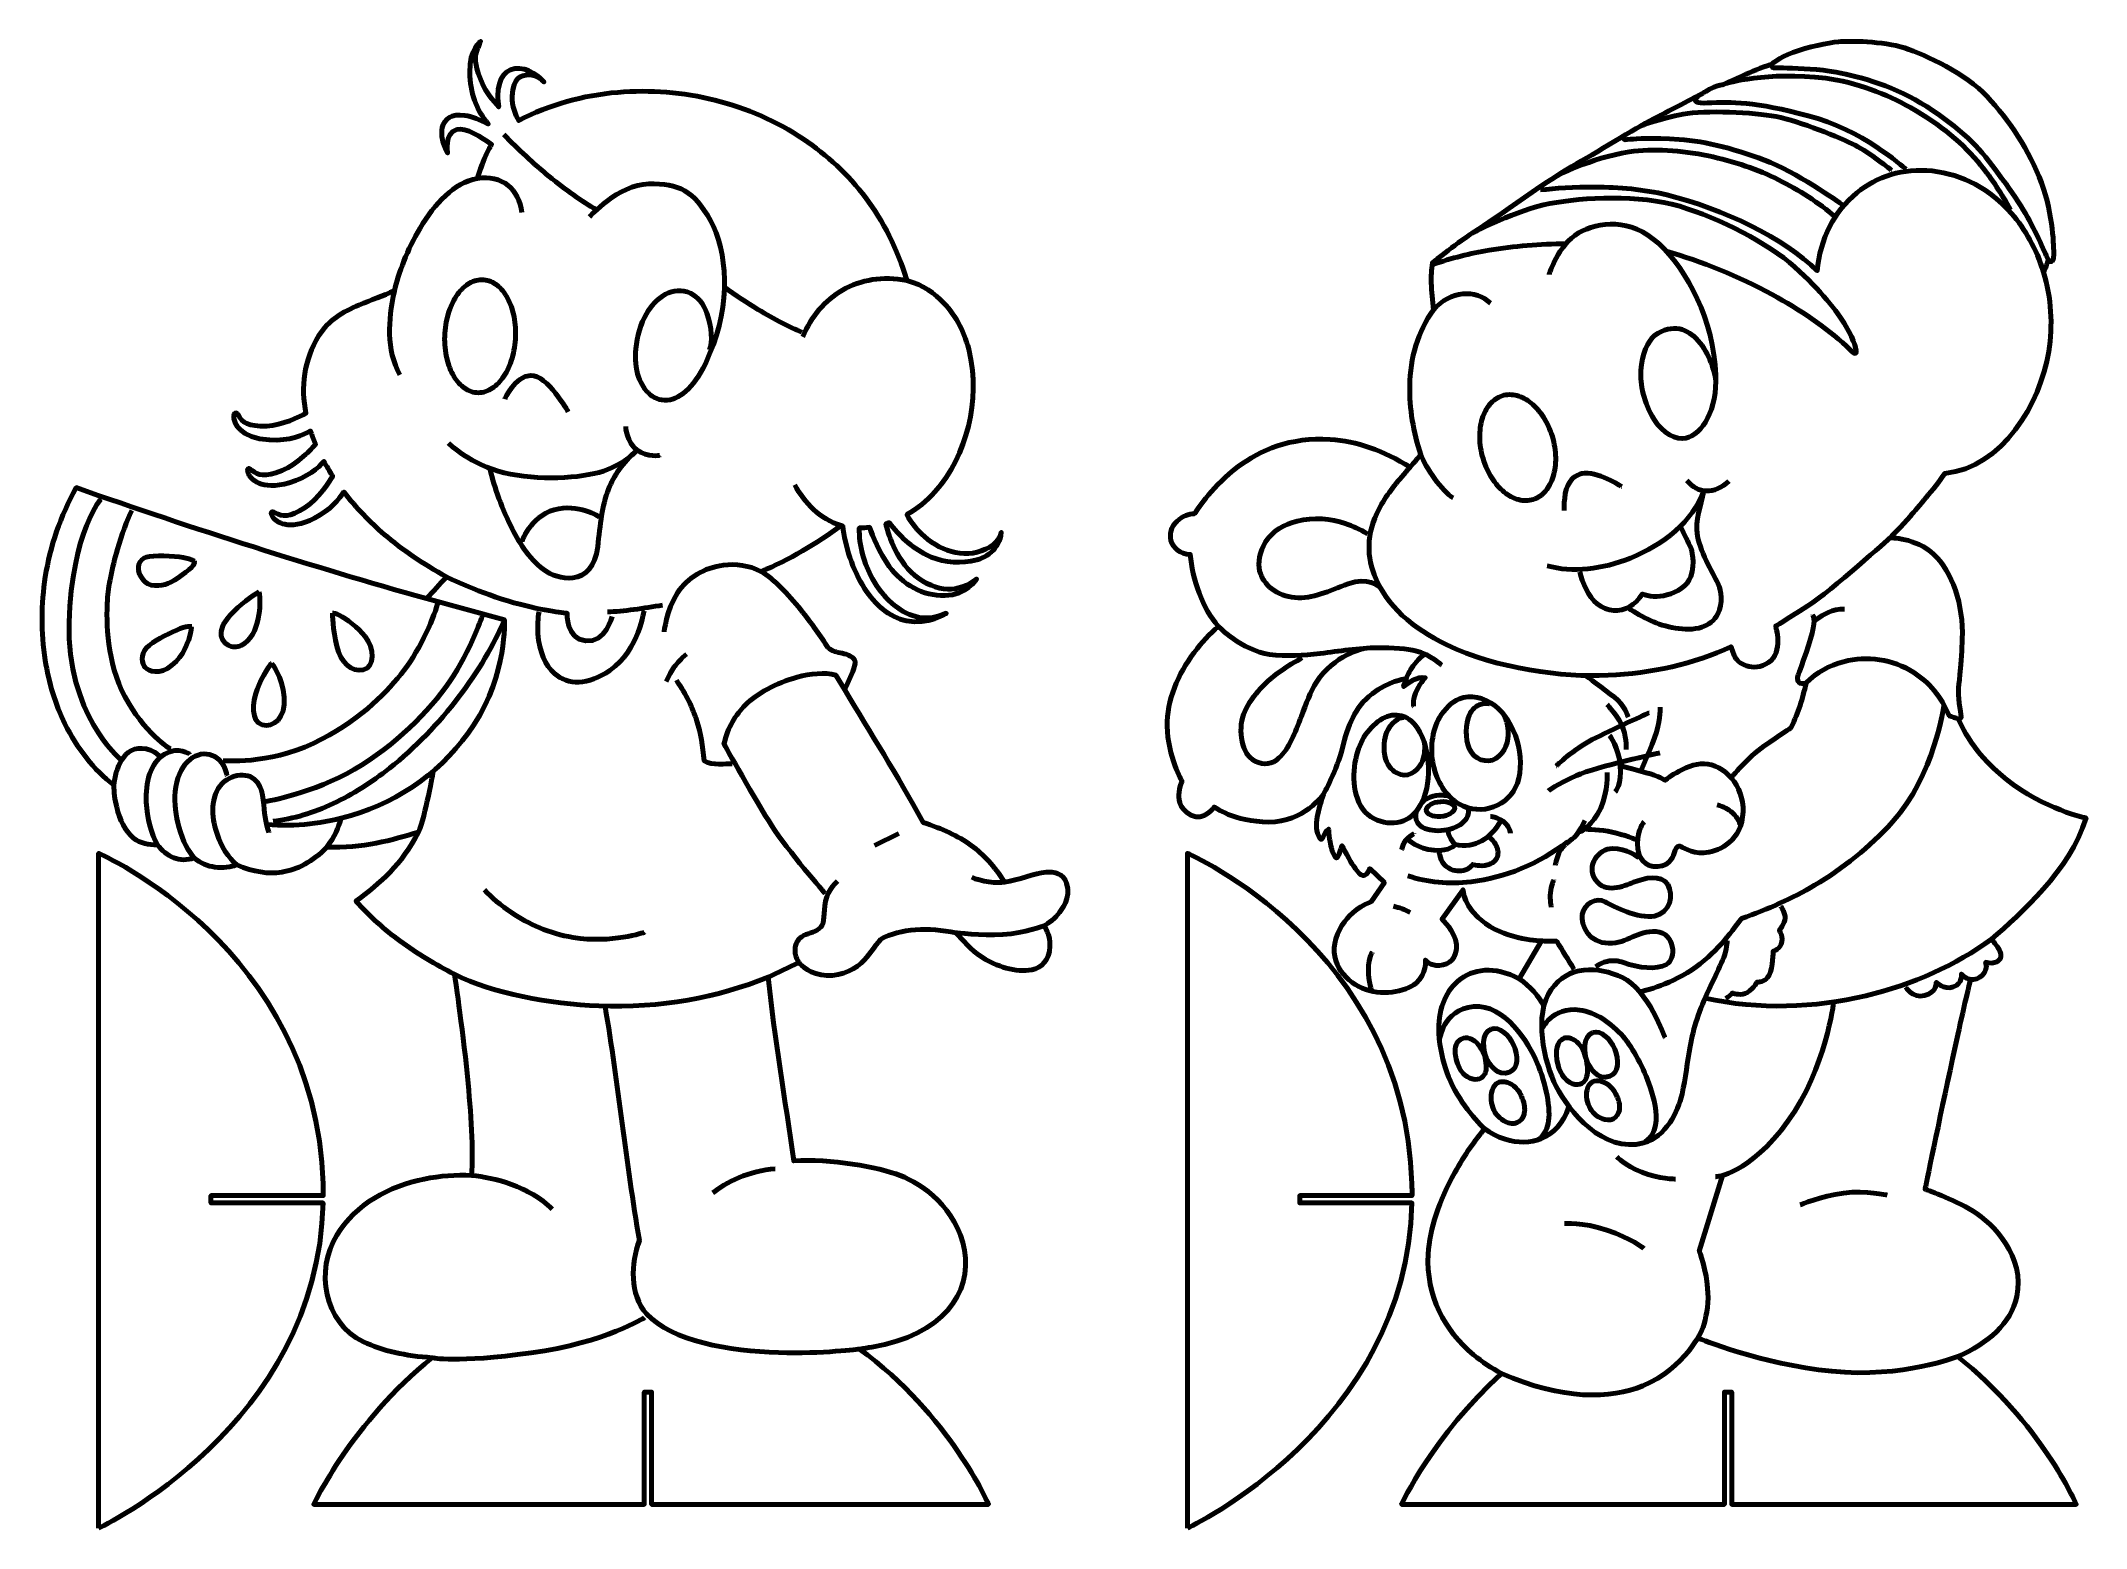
# Model space of a CAD drawing. Header units: centimetres. Extents: x -24.5 to 18.2, y -15.3 to 15.8.
import ezdxf

# ---------------------------------------------------------------- set-up
doc = ezdxf.new("R2010")
doc.units = ezdxf.units.CM
doc.header["$MEASUREMENT"] = 0
doc.layers.add('Camada 1', color=7, linetype='Continuous')

msp = doc.modelspace()

# ---------------------------------------------------------------- linework, layer by layer
at = {"layer": 'Camada 1', "color": 240, "lineweight": 211}
for points, knots in [([(-15.4063, 12.87787), (-15.4063, 12.87787), (-15.32201, 13.20034), (-15.15821, 13.50273), (-15.15821, 13.50273), (-15.14138, 13.5338), (-15.12536, 13.56238), (-15.11013, 13.5887), (-15.11013, 13.5887), (-15.31661, 13.73753), (-15.65253, 13.94926), (-15.83273, 13.8992), (-15.83273, 13.8992), (-16.10489, 13.82359), (-16.02929, 13.40781), (-16.02929, 13.40781), (-16.02929, 13.40781), (-16.12974, 13.59011), (-16.17446, 13.79002), (-16.13882, 13.94366), (-16.13882, 13.94366), (-16.09816, 14.11893), (-15.9529, 14.23403), (-15.6664, 14.19405), (-15.6664, 14.19405), (-15.52425, 14.17422), (-15.34065, 14.09597), (-15.17904, 14.0142), (-15.17904, 14.0142), (-15.43249, 14.31517), (-15.55805, 14.67659), (-15.56431, 15.08989), (-15.56431, 15.08989), (-15.57187, 15.58885), (-15.33751, 15.74005), (-15.33751, 15.74005), (-15.33751, 15.74005), (-15.33751, 15.74005), (-15.40556, 15.58885), (-15.43579, 15.47545), (-15.43579, 15.47545), (-15.46602, 15.36204), (-15.44336, 15.19572), (-15.2997, 14.85552), (-15.2997, 14.85552), (-15.23019, 14.69087), (-15.08808, 14.51207), (-14.95992, 14.37138), (-14.95992, 14.37138), (-14.97131, 14.44728), (-14.97844, 14.52545), (-14.97844, 14.60229), (-14.97844, 14.60229), (-14.97844, 14.98785), (-14.79698, 15.19198), (-14.52482, 15.17687), (-14.52482, 15.17687), (-14.25266, 15.16175), (-14.01074, 14.88959), (-14.01074, 14.88959), (-14.01074, 14.88959), (-14.01074, 14.88959), (-14.15438, 15.04834), (-14.32826, 15.04078), (-14.32826, 15.04078), (-14.50215, 15.03323), (-14.65334, 14.99165), (-14.67603, 14.59852), (-14.67603, 14.59852), (-14.68829, 14.38612), (-14.61227, 14.20687), (-14.53978, 14.0869), (-14.53978, 14.0869), (-13.90216, 14.42078), (-13.19558, 14.6141), (-12.47352, 14.67607), (-12.47352, 14.67607), (-11.11788, 14.79245), (-9.70766, 14.44615), (-8.59698, 13.69921), (-8.59698, 13.69921), (-7.60792, 13.03405), (-6.83182, 12.08445), (-6.43526, 10.74338), (-6.43526, 10.74338), (-6.08002, 10.6526), (-5.86063, 10.47529), (-5.66496, 10.27606), (-5.66496, 10.27606), (-5.39149, 9.99763), (-5.21634, 9.63683), (-5.1256, 9.24146), (-5.1256, 9.24146), (-4.90302, 8.27167), (-5.16751, 7.08765), (-5.85092, 6.3304), (-5.85092, 6.3304), (-6.02006, 6.143), (-6.21486, 5.98174), (-6.43428, 5.85632), (-6.43428, 5.85632), (-6.34046, 5.68452), (-6.21449, 5.52767), (-6.06778, 5.39857), (-6.06778, 5.39857), (-5.68666, 5.06322), (-5.16551, 4.91512), (-4.70419, 5.1787), (-4.70419, 5.1787), (-4.49251, 5.29965), (-4.46227, 5.48866), (-4.46227, 5.48866), (-4.46227, 5.48866), (-4.50143, 5.12567), (-4.77154, 4.94201), (-5.09519, 4.88325), (-5.09519, 4.88325), (-5.4084, 4.82637), (-5.7718, 4.88643), (-6.02456, 5.014), (-6.02456, 5.014), (-6.33427, 5.17031), (-6.60118, 5.42126), (-6.80165, 5.68929), (-6.80165, 5.68929), (-6.82504, 5.68119), (-6.84864, 5.67345), (-6.87247, 5.66611), (-6.87247, 5.66611), (-6.83609, 5.51158), (-6.68985, 4.93911), (-6.26917, 4.5852), (-6.26917, 4.5852), (-6.04635, 4.41184), (-5.81599, 4.30721), (-5.58126, 4.30063), (-5.58126, 4.30063), (-5.38216, 4.29506), (-5.1799, 4.36001), (-4.97637, 4.51339), (-4.97637, 4.51339), (-4.97637, 4.51339), (-5.18427, 4.17697), (-5.64166, 4.16562), (-5.64166, 4.16562), (-6.09905, 4.15428), (-6.53, 4.39996), (-6.80216, 4.77418), (-6.80216, 4.77418), (-7.00371, 5.05132), (-7.15133, 5.41959), (-7.21439, 5.59207), (-7.21439, 5.59207), (-7.28485, 5.58371), (-7.3564, 5.5796), (-7.42884, 5.58024), (-7.42884, 5.58024), (-7.4379, 5.21076), (-7.33164, 4.83457), (-7.15319, 4.51648), (-7.15319, 4.51648), (-6.93371, 4.12526), (-6.60503, 3.82191), (-6.24742, 3.72698), (-6.24742, 3.72698), (-6.05492, 3.67589), (-5.84315, 3.69269), (-5.60986, 3.79527), (-5.60986, 3.79527), (-5.60986, 3.79527), (-5.99234, 3.54492), (-6.44014, 3.63883), (-6.44014, 3.63883), (-6.80838, 3.71605), (-7.10028, 3.97769), (-7.31723, 4.31215), (-7.31723, 4.31215), (-7.57386, 4.70776), (-7.7257, 5.20533), (-7.77521, 5.62016), (-7.77521, 5.62016), (-7.78551, 5.62247), (-7.79582, 5.62487), (-7.80615, 5.62739), (-7.80615, 5.62739), (-8.31205, 5.26163), (-8.90492, 4.90205), (-9.48199, 4.66973), (-9.48199, 4.66973), (-9.21965, 4.51866), (-8.9189, 4.20135), (-8.65006, 3.86746), (-8.65006, 3.86746), (-8.42514, 3.58811), (-8.22252, 3.29713), (-8.0834, 3.08213), (-8.0834, 3.08213), (-8.00412, 2.99785), (-7.89594, 2.98449), (-7.78728, 2.96243), (-7.78728, 2.96243), (-7.67861, 2.94038), (-7.52899, 2.88526), (-7.51639, 2.78918), (-7.51639, 2.78918), (-7.50378, 2.6931), (-7.60615, 2.48993), (-7.67546, 2.32927), (-7.67546, 2.32927), (-7.74476, 2.16862), (-7.73216, 2.20012), (-7.73216, 2.20012), (-7.73216, 2.20012), (-7.18721, 1.2761), (-6.65171, 0.44971), (-6.09731, -0.57197), (-6.09731, -0.57197), (-5.69442, -0.70507), (-5.3713, -0.84696), (-5.09084, -1.05165), (-5.09084, -1.05165), (-4.83166, -1.24078), (-4.60887, -1.48354), (-4.39317, -1.82251), (-4.39317, -1.82251), (-4.10375, -1.77365), (-3.76616, -1.63654), (-3.52745, -1.61246), (-3.52745, -1.61246), (-3.35443, -1.595), (-3.16112, -1.63343), (-3.09853, -1.84139), (-3.09853, -1.84139), (-3.00088, -2.16584), (-3.19932, -2.38635), (-3.27807, -2.4966), (-3.27807, -2.4966), (-3.35682, -2.60685), (-3.56788, -2.7297), (-3.56788, -2.7297), (-3.56788, -2.7297), (-3.56788, -2.7297), (-3.43217, -2.92674), (-3.44494, -3.15803), (-3.44494, -3.15803), (-3.4616, -3.46061), (-3.61788, -3.60364), (-3.82649, -3.6496), (-3.82649, -3.6496), (-4.14658, -3.72015), (-4.58995, -3.56219), (-4.84116, -3.40168), (-4.84116, -3.40168), (-5.11505, -3.22669), (-5.26683, -3.01489), (-5.41064, -2.87774), (-5.41064, -2.87774), (-5.97511, -2.76068), (-6.57465, -2.78055), (-6.9762, -3.00998), (-6.9762, -3.00998), (-7.1289, -3.17641), (-7.21245, -3.34075), (-7.39201, -3.51084), (-7.39201, -3.51084), (-7.57156, -3.68094), (-7.91491, -3.81955), (-8.22677, -3.75655), (-8.22677, -3.75655), (-8.53862, -3.69354), (-8.69297, -3.49824), (-8.69297, -3.49824), (-8.69297, -3.49824), (-8.90613, -3.60114), (-9.11928, -3.70403), (-9.33244, -3.80692), (-9.33244, -3.80692), (-9.2012, -5.06589), (-8.97545, -6.36264), (-8.79697, -7.64051), (-8.79697, -7.64051), (-8.03257, -7.58905), (-7.02665, -7.76956), (-6.57304, -7.94596), (-6.57304, -7.94596), (-6.11944, -8.12236), (-5.38863, -8.61372), (-5.23113, -9.50833), (-5.23113, -9.50833), (-5.07363, -10.40294), (-5.67846, -11.27855), (-7.16529, -11.53055), (-7.16529, -11.53055), (-7.2507, -11.54502), (-7.33606, -11.55797), (-7.42121, -11.56963), (-7.42121, -11.56963), (-5.53828, -12.94786), (-4.72969, -14.81359), (-4.72969, -14.81359), (-4.72969, -14.81359), (-4.72969, -14.81359), (-11.76852, -14.81359), (-11.76852, -14.81359), (-11.76852, -14.81359), (-11.76852, -14.81359), (-11.76852, -12.46824), (-11.76852, -12.46824), (-11.76852, -12.46824), (-11.76852, -12.46824), (-11.92129, -12.46824), (-11.92129, -12.46824), (-11.92129, -12.46824), (-11.92129, -12.46824), (-11.92129, -14.81359), (-11.92129, -14.81359), (-11.92129, -14.81359), (-11.92129, -14.81359), (-18.82295, -14.81359), (-18.82295, -14.81359), (-18.82295, -14.81359), (-18.82295, -14.81359), (-18.02885, -13.10538), (-16.34822, -11.75066), (-16.34822, -11.75066), (-16.90727, -11.71545), (-17.38233, -11.61035), (-17.78719, -11.41712), (-17.78719, -11.41712), (-18.61879, -11.0202), (-18.78889, -9.92401), (-18.34159, -9.19319), (-18.34159, -9.19319), (-17.94086, -8.53849), (-17.25053, -8.16862), (-16.51362, -8.01948), (-16.51362, -8.01948), (-16.18633, -7.95324), (-15.84982, -7.93053), (-15.52542, -7.94574), (-15.52542, -7.94574), (-15.48556, -7.42915), (-15.53782, -6.63578), (-15.61373, -5.87702), (-15.61373, -5.87702), (-15.72409, -4.77374), (-15.8845, -3.74355), (-15.8845, -3.74355), (-15.8845, -3.74355), (-16.27352, -3.54009), (-16.65723, -3.31534), (-17.02289, -3.0467), (-17.02289, -3.0467), (-17.3461, -2.80922), (-17.65524, -2.53745), (-17.94147, -2.21572), (-17.94147, -2.21572), (-17.4253, -1.83238), (-16.9928, -1.46431), (-16.63736, -0.77291), (-16.63736, -0.77291), (-17.17916, -0.94091), (-17.80921, -1.11625), (-18.55262, -1.08895), (-18.55262, -1.08895), (-18.847, -1.39434), (-19.16503, -1.55913), (-19.49326, -1.6108), (-19.49326, -1.6108), (-19.77495, -1.65517), (-20.0781, -1.60693), (-20.43, -1.45964), (-20.43, -1.45964), (-20.55413, -1.50343), (-20.72139, -1.52923), (-20.89278, -1.50494), (-20.89278, -1.50494), (-21.03976, -1.48411), (-21.18978, -1.42641), (-21.31829, -1.31158), (-21.31829, -1.31158), (-21.62842, -1.41965), (-21.89571, -1.29204), (-22.09006, -1.03753), (-22.09006, -1.03753), (-22.26672, -1.04632), (-22.45262, -1.00219), (-22.57837, -0.90561), (-22.57837, -0.90561), (-22.76096, -0.76537), (-22.87584, -0.51268), (-22.93893, -0.25566), (-22.93893, -0.25566), (-22.97823, -0.09556), (-22.99745, 0.06623), (-23.00043, 0.20357), (-23.00043, 0.20357), (-23.41973, 0.5286), (-23.76765, 0.97821), (-24.01922, 1.48694), (-24.01922, 1.48694), (-24.22216, 1.89731), (-24.35712, 2.34963), (-24.43062, 2.81414), (-24.43062, 2.81414), (-24.5225, 3.39481), (-24.51837, 3.9946), (-24.43092, 4.55547), (-24.43092, 4.55547), (-24.33112, 5.19556), (-24.11693, 5.81675), (-23.7856, 6.42022), (-23.7856, 6.42022), (-22.55673, 5.98826), (-21.32065, 5.57478), (-20.07694, 5.18098), (-20.07694, 5.18098), (-18.88223, 4.80271), (-17.68045, 4.44259), (-16.47119, 4.10172), (-16.47119, 4.10172), (-16.31998, 4.26446), (-16.20197, 4.39145), (-16.05076, 4.5542), (-16.05076, 4.5542), (-16.54377, 4.83442), (-16.97174, 5.12067), (-17.35013, 5.44355), (-17.35013, 5.44355), (-17.64609, 5.69608), (-17.93816, 5.9985), (-18.19386, 6.33247), (-18.19386, 6.33247), (-18.28828, 6.17964), (-18.47251, 5.95517), (-18.80496, 5.78434), (-18.80496, 5.78434), (-19.36072, 5.49875), (-19.61567, 5.72114), (-19.66976, 5.79014), (-19.66976, 5.79014), (-19.72385, 5.85913), (-19.74339, 5.96621), (-19.61414, 5.88904), (-19.61414, 5.88904), (-19.48488, 5.81184), (-19.33265, 5.79227), (-19.00219, 6.00577), (-19.00219, 6.00577), (-18.72624, 6.18407), (-18.49551, 6.54697), (-18.42688, 6.66187), (-18.42688, 6.66187), (-18.42688, 6.66187), (-18.43289, 6.67111), (-18.43289, 6.67111), (-18.43289, 6.67111), (-18.49573, 6.76819), (-18.55499, 6.86718), (-18.61003, 6.96776), (-18.61003, 6.96776), (-18.72663, 6.83498), (-18.95463, 6.63443), (-19.33358, 6.52397), (-19.33358, 6.52397), (-19.93345, 6.3491), (-20.14152, 6.61585), (-20.18152, 6.69387), (-20.18152, 6.69387), (-20.22154, 6.77187), (-20.2204, 6.88072), (-20.10815, 6.7804), (-20.10815, 6.7804), (-19.99589, 6.68008), (-19.85014, 6.63195), (-19.48517, 6.77883), (-19.48517, 6.77883), (-19.16621, 6.9072), (-18.85742, 7.24351), (-18.78462, 7.32628), (-18.78462, 7.32628), (-18.82402, 7.41869), (-18.85943, 7.51197), (-18.89034, 7.60586), (-18.89034, 7.60586), (-19.0375, 7.51903), (-19.33013, 7.3911), (-19.74879, 7.41648), (-19.74879, 7.41648), (-20.37249, 7.45428), (-20.47834, 7.77559), (-20.48969, 7.86252), (-20.48969, 7.86252), (-20.50103, 7.94946), (-20.46323, 8.05154), (-20.39141, 7.91923), (-20.39141, 7.91923), (-20.31959, 7.78692), (-20.19862, 7.69243), (-19.80549, 7.70754), (-19.80549, 7.70754), (-19.48668, 7.7198), (-19.11569, 7.9036), (-18.98681, 7.97265), (-18.98681, 7.97265), (-19.09318, 8.51703), (-19.03644, 9.07833), (-18.71586, 9.59521), (-18.71586, 9.59521), (-18.51671, 9.91632), (-18.20613, 10.09503), (-17.87995, 10.23419), (-17.87995, 10.23419), (-17.62752, 10.34189), (-17.3657, 10.42593), (-17.13893, 10.53401), (-17.13893, 10.53401), (-17.05575, 10.88782), (-16.86781, 11.39404), (-16.6005, 11.84268), (-16.6005, 11.84268), (-16.29625, 12.3533), (-15.89779, 12.7882), (-15.4063, 12.87787)], [0, 0, 0, 0, 0.00757576, 0.00757576, 0.00757576, 0.00757576, 0.01515152, 0.01515152, 0.01515152, 0.01515152, 0.02272727, 0.02272727, 0.02272727, 0.02272727, 0.03030303, 0.03030303, 0.03030303, 0.03030303, 0.03787879, 0.03787879, 0.03787879, 0.03787879, 0.04545455, 0.04545455, 0.04545455, 0.04545455, 0.0530303, 0.0530303, 0.0530303, 0.0530303, 0.06060606, 0.06060606, 0.06060606, 0.06060606, 0.06818182, 0.06818182, 0.06818182, 0.06818182, 0.07575758, 0.07575758, 0.07575758, 0.07575758, 0.08333333, 0.08333333, 0.08333333, 0.08333333, 0.09090909, 0.09090909, 0.09090909, 0.09090909, 0.09848485, 0.09848485, 0.09848485, 0.09848485, 0.10606061, 0.10606061, 0.10606061, 0.10606061, 0.11363636, 0.11363636, 0.11363636, 0.11363636, 0.12121212, 0.12121212, 0.12121212, 0.12121212, 0.12878788, 0.12878788, 0.12878788, 0.12878788, 0.13636364, 0.13636364, 0.13636364, 0.13636364, 0.14393939, 0.14393939, 0.14393939, 0.14393939, 0.15151515, 0.15151515, 0.15151515, 0.15151515, 0.15909091, 0.15909091, 0.15909091, 0.15909091, 0.16666667, 0.16666667, 0.16666667, 0.16666667, 0.17424242, 0.17424242, 0.17424242, 0.17424242, 0.18181818, 0.18181818, 0.18181818, 0.18181818, 0.18939394, 0.18939394, 0.18939394, 0.18939394, 0.1969697, 0.1969697, 0.1969697, 0.1969697, 0.20454545, 0.20454545, 0.20454545, 0.20454545, 0.21212121, 0.21212121, 0.21212121, 0.21212121, 0.21969697, 0.21969697, 0.21969697, 0.21969697, 0.22727273, 0.22727273, 0.22727273, 0.22727273, 0.23484848, 0.23484848, 0.23484848, 0.23484848, 0.24242424, 0.24242424, 0.24242424, 0.24242424, 0.25, 0.25, 0.25, 0.25, 0.25757576, 0.25757576, 0.25757576, 0.25757576, 0.26515152, 0.26515152, 0.26515152, 0.26515152, 0.27272727, 0.27272727, 0.27272727, 0.27272727, 0.28030303, 0.28030303, 0.28030303, 0.28030303, 0.28787879, 0.28787879, 0.28787879, 0.28787879, 0.29545455, 0.29545455, 0.29545455, 0.29545455, 0.3030303, 0.3030303, 0.3030303, 0.3030303, 0.31060606, 0.31060606, 0.31060606, 0.31060606, 0.31818182, 0.31818182, 0.31818182, 0.31818182, 0.32575758, 0.32575758, 0.32575758, 0.32575758, 0.33333333, 0.33333333, 0.33333333, 0.33333333, 0.34090909, 0.34090909, 0.34090909, 0.34090909, 0.34848485, 0.34848485, 0.34848485, 0.34848485, 0.35606061, 0.35606061, 0.35606061, 0.35606061, 0.36363636, 0.36363636, 0.36363636, 0.36363636, 0.37121212, 0.37121212, 0.37121212, 0.37121212, 0.37878788, 0.37878788, 0.37878788, 0.37878788, 0.38636364, 0.38636364, 0.38636364, 0.38636364, 0.39393939, 0.39393939, 0.39393939, 0.39393939, 0.40151515, 0.40151515, 0.40151515, 0.40151515, 0.40909091, 0.40909091, 0.40909091, 0.40909091, 0.41666667, 0.41666667, 0.41666667, 0.41666667, 0.42424242, 0.42424242, 0.42424242, 0.42424242, 0.43181818, 0.43181818, 0.43181818, 0.43181818, 0.43939394, 0.43939394, 0.43939394, 0.43939394, 0.4469697, 0.4469697, 0.4469697, 0.4469697, 0.45454545, 0.45454545, 0.45454545, 0.45454545, 0.46212121, 0.46212121, 0.46212121, 0.46212121, 0.46969697, 0.46969697, 0.46969697, 0.46969697, 0.47727273, 0.47727273, 0.47727273, 0.47727273, 0.48484848, 0.48484848, 0.48484848, 0.48484848, 0.49242424, 0.49242424, 0.49242424, 0.49242424, 0.5, 0.5, 0.5, 0.5, 0.50757576, 0.50757576, 0.50757576, 0.50757576, 0.51515152, 0.51515152, 0.51515152, 0.51515152, 0.52272727, 0.52272727, 0.52272727, 0.52272727, 0.53030303, 0.53030303, 0.53030303, 0.53030303, 0.53787879, 0.53787879, 0.53787879, 0.53787879, 0.54545455, 0.54545455, 0.54545455, 0.54545455, 0.5530303, 0.5530303, 0.5530303, 0.5530303, 0.56060606, 0.56060606, 0.56060606, 0.56060606, 0.56818182, 0.56818182, 0.56818182, 0.56818182, 0.57575758, 0.57575758, 0.57575758, 0.57575758, 0.58333333, 0.58333333, 0.58333333, 0.58333333, 0.59090909, 0.59090909, 0.59090909, 0.59090909, 0.59848485, 0.59848485, 0.59848485, 0.59848485, 0.60606061, 0.60606061, 0.60606061, 0.60606061, 0.61363636, 0.61363636, 0.61363636, 0.61363636, 0.62121212, 0.62121212, 0.62121212, 0.62121212, 0.62878788, 0.62878788, 0.62878788, 0.62878788, 0.63636364, 0.63636364, 0.63636364, 0.63636364, 0.64393939, 0.64393939, 0.64393939, 0.64393939, 0.65151515, 0.65151515, 0.65151515, 0.65151515, 0.65909091, 0.65909091, 0.65909091, 0.65909091, 0.66666667, 0.66666667, 0.66666667, 0.66666667, 0.67424242, 0.67424242, 0.67424242, 0.67424242, 0.68181818, 0.68181818, 0.68181818, 0.68181818, 0.68939394, 0.68939394, 0.68939394, 0.68939394, 0.6969697, 0.6969697, 0.6969697, 0.6969697, 0.70454545, 0.70454545, 0.70454545, 0.70454545, 0.71212121, 0.71212121, 0.71212121, 0.71212121, 0.71969697, 0.71969697, 0.71969697, 0.71969697, 0.72727273, 0.72727273, 0.72727273, 0.72727273, 0.73484848, 0.73484848, 0.73484848, 0.73484848, 0.74242424, 0.74242424, 0.74242424, 0.74242424, 0.75, 0.75, 0.75, 0.75, 0.75757576, 0.75757576, 0.75757576, 0.75757576, 0.76515152, 0.76515152, 0.76515152, 0.76515152, 0.77272727, 0.77272727, 0.77272727, 0.77272727, 0.78030303, 0.78030303, 0.78030303, 0.78030303, 0.78787879, 0.78787879, 0.78787879, 0.78787879, 0.79545455, 0.79545455, 0.79545455, 0.79545455, 0.8030303, 0.8030303, 0.8030303, 0.8030303, 0.81060606, 0.81060606, 0.81060606, 0.81060606, 0.81818182, 0.81818182, 0.81818182, 0.81818182, 0.82575758, 0.82575758, 0.82575758, 0.82575758, 0.83333333, 0.83333333, 0.83333333, 0.83333333, 0.84090909, 0.84090909, 0.84090909, 0.84090909, 0.84848485, 0.84848485, 0.84848485, 0.84848485, 0.85606061, 0.85606061, 0.85606061, 0.85606061, 0.86363636, 0.86363636, 0.86363636, 0.86363636, 0.87121212, 0.87121212, 0.87121212, 0.87121212, 0.87878788, 0.87878788, 0.87878788, 0.87878788, 0.88636364, 0.88636364, 0.88636364, 0.88636364, 0.89393939, 0.89393939, 0.89393939, 0.89393939, 0.90151515, 0.90151515, 0.90151515, 0.90151515, 0.90909091, 0.90909091, 0.90909091, 0.90909091, 0.91666667, 0.91666667, 0.91666667, 0.91666667, 0.92424242, 0.92424242, 0.92424242, 0.92424242, 0.93181818, 0.93181818, 0.93181818, 0.93181818, 0.93939394, 0.93939394, 0.93939394, 0.93939394, 0.9469697, 0.9469697, 0.9469697, 0.9469697, 0.95454545, 0.95454545, 0.95454545, 0.95454545, 0.96212121, 0.96212121, 0.96212121, 0.96212121, 0.96969697, 0.96969697, 0.96969697, 0.96969697, 0.97727273, 0.97727273, 0.97727273, 0.97727273, 0.98484848, 0.98484848, 0.98484848, 0.98484848, 1, 1, 1, 1]), ([(4.56485, 10.13249), (4.54486, 10.33714), (4.52356, 10.51421), (4.51879, 10.69516), (4.51879, 10.69516), (4.51523, 10.82977), (4.52079, 10.96657), (4.54281, 11.11847), (4.54281, 11.11847), (4.54281, 11.11847), (5.14764, 11.60036), (5.37444, 11.73266), (5.37444, 11.73266), (5.60124, 11.86495), (6.94, 12.83513), (7.45346, 13.12494), (7.45346, 13.12494), (7.96693, 13.41475), (8.77333, 13.91873), (9.15765, 14.12033), (9.15765, 14.12033), (9.54196, 14.32193), (10.17508, 14.64636), (10.17508, 14.64636), (10.17508, 14.64636), (10.17508, 14.64636), (10.30423, 14.73295), (10.42078, 14.78335), (10.42078, 14.78335), (10.53734, 14.83376), (10.60348, 14.83376), (10.60348, 14.83376), (10.60348, 14.83376), (10.60348, 14.83376), (10.9909, 15.00695), (11.16415, 15.0857), (11.16415, 15.0857), (11.33741, 15.16445), (11.63666, 15.2684), (11.63666, 15.2684), (11.63666, 15.2684), (11.63666, 15.2684), (11.76581, 15.39122), (12.07452, 15.50778), (12.07452, 15.50778), (12.38323, 15.62433), (12.81163, 15.71249), (13.02583, 15.73139), (13.02583, 15.73139), (13.24004, 15.75029), (13.95509, 15.75031), (14.40555, 15.60225), (14.40555, 15.60225), (14.85601, 15.4542), (15.67813, 15.07304), (16.13175, 14.58794), (16.13175, 14.58794), (16.58537, 14.10283), (17.0106, 13.46654), (17.26261, 12.78613), (17.26261, 12.78613), (17.51461, 12.10573), (17.5209, 11.42528), (17.5209, 11.29298), (17.5209, 11.29298), (17.5209, 11.16068), (17.49254, 11.15595), (17.46576, 11.14178), (17.46576, 11.14178), (17.43899, 11.12761), (17.40434, 11.17801), (17.40434, 11.17801), (17.40434, 11.17801), (17.40434, 11.17801), (17.37757, 11.08979), (17.35394, 11.02049), (17.35394, 11.02049), (17.33031, 10.95118), (17.30827, 10.92282), (17.30827, 10.92282), (17.30827, 10.92282), (17.47072, 10.38867), (17.50449, 9.81644), (17.4161, 9.26463), (17.4161, 9.26463), (17.24176, 8.1764), (16.45007, 6.83229), (15.24501, 6.71901), (15.24501, 6.71901), (15.00802, 6.36633), (14.69062, 6.02597), (14.5268, 5.82437), (14.5268, 5.82437), (14.36299, 5.62277), (14.09839, 5.37077), (14.09839, 5.37077), (14.09839, 5.37077), (14.09839, 5.37077), (14.63391, 5.3833), (15.01821, 5.0242), (15.01821, 5.0242), (15.40251, 4.6651), (15.63563, 3.97839), (15.61043, 3.26019), (15.61043, 3.26019), (15.58522, 2.54197), (15.53166, 2.35612), (15.52852, 2.17028), (15.52852, 2.17028), (15.52538, 1.98443), (15.59153, 1.62532), (15.59153, 1.62532), (15.59153, 1.62532), (15.59153, 1.62532), (15.53798, 1.58752), (15.53798, 1.58752), (15.53798, 1.58752), (15.53798, 1.58752), (15.73956, 0.95747), (16.53336, 0.32745), (16.53336, 0.32745), (17.32717, -0.30257), (18.19659, -0.47896), (18.19659, -0.47896), (18.19659, -0.47896), (17.85182, -1.59203), (16.83353, -2.46717), (16.22149, -3.01155), (16.22149, -3.01155), (16.27325, -3.08057), (16.36712, -3.1766), (16.40474, -3.2759), (16.40474, -3.2759), (16.44463, -3.38119), (16.39077, -3.4467), (16.33176, -3.48037), (16.33176, -3.48037), (16.27206, -3.51444), (16.1859, -3.51603), (16.09706, -3.49347), (16.09706, -3.49347), (16.17605, -3.69537), (15.94597, -3.88192), (15.78364, -3.84944), (15.78364, -3.84944), (15.69808, -4.18461), (15.55568, -4.82314), (15.40681, -5.51131), (15.40681, -5.51131), (15.13075, -6.78733), (14.83234, -8.23407), (14.83234, -8.23407), (14.83234, -8.23407), (14.83234, -8.23407), (15.40715, -8.42608), (15.83556, -8.69068), (15.83556, -8.69068), (16.26396, -8.95529), (16.93175, -9.64828), (16.74905, -10.47359), (16.74905, -10.47359), (16.62513, -11.03336), (16.15048, -11.4568), (15.508, -11.72841), (15.508, -11.72841), (17.2416, -13.08671), (17.99046, -14.81359), (17.99046, -14.81359), (17.99046, -14.81359), (17.99046, -14.81359), (10.79479, -14.81359), (10.79479, -14.81359), (10.79479, -14.81359), (10.79479, -14.81359), (10.79479, -12.46824), (10.79479, -12.46824), (10.79479, -12.46824), (10.79479, -12.46824), (10.64202, -12.46824), (10.64202, -12.46824), (10.64202, -12.46824), (10.64202, -12.46824), (10.64202, -14.81359), (10.64202, -14.81359), (10.64202, -14.81359), (10.64202, -14.81359), (3.8972, -14.81359), (3.8972, -14.81359), (3.8972, -14.81359), (3.8972, -14.81359), (4.56979, -13.36667), (5.98709, -12.08006), (5.98709, -12.08006), (5.7771, -11.96917), (5.5801, -11.83843), (5.4018, -11.68919), (5.4018, -11.68919), (4.79665, -11.18267), (4.40674, -10.46337), (4.45363, -9.58634), (4.45363, -9.58634), (4.48239, -9.04857), (4.6822, -8.48651), (5.01154, -7.88365), (5.01154, -7.88365), (5.21291, -7.51505), (5.43906, -7.20236), (5.63562, -6.96894), (5.63562, -6.96894), (5.40691, -6.75759), (5.02453, -6.3042), (4.84183, -5.78758), (4.84183, -5.78758), (4.76528, -5.57111), (4.69425, -5.27943), (4.67836, -4.98114), (4.67836, -4.98114), (4.65344, -4.51352), (4.80628, -4.12202), (5.07386, -3.88902), (5.07386, -3.88902), (5.38104, -3.62155), (5.83945, -3.56292), (6.35387, -3.83773), (6.35387, -3.83773), (6.35387, -3.83773), (6.82328, -3.047), (6.82328, -3.047), (6.82328, -3.047), (6.82328, -3.047), (6.1271, -3.02498), (5.65459, -2.68477), (5.65459, -2.68477), (5.18208, -2.34456), (5.18208, -1.97916), (5.18208, -1.97916), (5.18208, -1.97916), (5.18208, -1.97916), (4.74108, -2.59656), (4.74108, -2.59656), (4.74108, -2.59656), (4.74108, -2.59656), (5.01831, -2.83907), (5.04352, -3.11943), (5.04352, -3.11943), (5.06872, -3.39979), (4.89233, -3.54468), (4.69388, -3.56042), (4.69388, -3.56042), (4.49542, -3.57616), (4.39777, -3.44701), (4.39777, -3.44701), (4.39777, -3.44701), (4.39777, -3.44701), (4.42927, -3.7305), (4.20247, -3.9258), (4.20247, -3.9258), (3.97567, -4.1211), (3.46221, -4.19988), (3.07476, -4.03293), (3.07476, -4.03293), (2.6873, -3.86597), (2.33762, -3.43754), (2.55813, -2.90833), (2.55813, -2.90833), (2.77865, -2.37912), (3.2606, -2.23106), (3.2606, -2.23106), (3.2606, -2.23106), (3.2606, -2.23106), (3.54095, -1.82789), (3.54095, -1.82789), (3.54095, -1.82789), (3.54095, -1.82789), (3.23224, -1.53493), (3.23224, -1.53493), (3.23224, -1.53493), (3.23224, -1.53493), (3.19442, -1.66251), (3.1141, -1.67984), (3.1141, -1.67984), (3.03378, -1.69717), (2.94558, -1.54754), (2.8936, -1.47981), (2.8936, -1.47981), (2.84162, -1.41208), (2.65262, -1.05456), (2.65262, -1.05456), (2.65262, -1.05456), (2.65262, -1.05456), (2.58805, -1.25852), (2.5589, -1.30262), (2.5589, -1.30262), (2.52976, -1.34673), (2.48093, -1.24985), (2.46045, -1.19552), (2.46045, -1.19552), (2.43998, -1.14118), (2.4014, -0.98054), (2.39353, -0.91754), (2.39353, -0.91754), (2.38566, -0.85454), (2.37515, -0.70922), (2.37515, -0.70922), (2.37515, -0.70922), (2.2598, -0.77754), (2.25412, -1.01025), (2.18563, -0.89391), (2.18563, -0.89391), (2.03875, -0.64445), (2.17247, -0.28178), (2.26438, 0.01019), (2.26438, 0.01019), (2.26438, 0.01019), (1.85492, -0.56937), (1.12411, -0.56307), (1.12411, -0.56307), (0.3933, -0.55677), (-0.0162, -0.24806), (-0.0162, -0.24806), (-0.0162, -0.24806), (-0.0162, -0.24806), (-0.22095, -0.56308), (-0.50131, -0.41817), (-0.50131, -0.41817), (-0.78167, -0.27326), (-0.75647, -0.037), (-0.75017, 0.05435), (-0.75017, 0.05435), (-0.74387, 0.1457), (-0.68717, 0.28429), (-0.68717, 0.28429), (-0.68717, 0.28429), (-0.68717, 0.28429), (-0.98643, 0.80718), (-0.99903, 1.43719), (-0.99903, 1.43719), (-1.00978, 1.97393), (-0.77101, 2.5267), (-0.43237, 2.98045), (-0.43237, 2.98045), (-0.27996, 3.18468), (-0.10728, 3.36886), (0.07198, 3.52252), (0.07198, 3.52252), (-0.25463, 3.88584), (-0.47403, 4.51788), (-0.51485, 5.02541), (-0.51485, 5.02541), (-0.7249, 5.02717), (-0.87481, 5.15763), (-0.91821, 5.31918), (-0.91821, 5.31918), (-0.95317, 5.44926), (-0.9191, 5.59953), (-0.7918, 5.71904), (-0.7918, 5.71904), (-0.68424, 5.82005), (-0.53633, 5.88032), (-0.42887, 5.87558), (-0.42887, 5.87558), (-0.3347, 6.00033), (-0.04056, 6.46875), (0.48658, 6.85978), (0.48658, 6.85978), (0.94344, 7.19866), (1.57533, 7.47944), (2.40381, 7.42802), (2.40381, 7.42802), (2.9665, 7.39309), (3.52915, 7.19315), (4.07566, 6.84575), (4.07566, 6.84575), (4.15966, 6.95496), (4.21531, 6.99799), (4.29932, 7.1072), (4.29932, 7.1072), (4.1431, 7.58488), (4.05948, 8.07595), (4.06867, 8.54663), (4.06867, 8.54663), (4.08002, 9.12748), (4.23273, 9.67729), (4.56485, 10.13249)], [0, 0, 0, 0, 0.01030928, 0.01030928, 0.01030928, 0.01030928, 0.02061856, 0.02061856, 0.02061856, 0.02061856, 0.03092784, 0.03092784, 0.03092784, 0.03092784, 0.04123711, 0.04123711, 0.04123711, 0.04123711, 0.05154639, 0.05154639, 0.05154639, 0.05154639, 0.06185567, 0.06185567, 0.06185567, 0.06185567, 0.07216495, 0.07216495, 0.07216495, 0.07216495, 0.08247423, 0.08247423, 0.08247423, 0.08247423, 0.09278351, 0.09278351, 0.09278351, 0.09278351, 0.10309278, 0.10309278, 0.10309278, 0.10309278, 0.11340206, 0.11340206, 0.11340206, 0.11340206, 0.12371134, 0.12371134, 0.12371134, 0.12371134, 0.13402062, 0.13402062, 0.13402062, 0.13402062, 0.1443299, 0.1443299, 0.1443299, 0.1443299, 0.15463918, 0.15463918, 0.15463918, 0.15463918, 0.16494845, 0.16494845, 0.16494845, 0.16494845, 0.17525773, 0.17525773, 0.17525773, 0.17525773, 0.18556701, 0.18556701, 0.18556701, 0.18556701, 0.19587629, 0.19587629, 0.19587629, 0.19587629, 0.20618557, 0.20618557, 0.20618557, 0.20618557, 0.21649485, 0.21649485, 0.21649485, 0.21649485, 0.22680412, 0.22680412, 0.22680412, 0.22680412, 0.2371134, 0.2371134, 0.2371134, 0.2371134, 0.24742268, 0.24742268, 0.24742268, 0.24742268, 0.25773196, 0.25773196, 0.25773196, 0.25773196, 0.26804124, 0.26804124, 0.26804124, 0.26804124, 0.27835052, 0.27835052, 0.27835052, 0.27835052, 0.28865979, 0.28865979, 0.28865979, 0.28865979, 0.29896907, 0.29896907, 0.29896907, 0.29896907, 0.30927835, 0.30927835, 0.30927835, 0.30927835, 0.31958763, 0.31958763, 0.31958763, 0.31958763, 0.32989691, 0.32989691, 0.32989691, 0.32989691, 0.34020619, 0.34020619, 0.34020619, 0.34020619, 0.35051546, 0.35051546, 0.35051546, 0.35051546, 0.36082474, 0.36082474, 0.36082474, 0.36082474, 0.37113402, 0.37113402, 0.37113402, 0.37113402, 0.3814433, 0.3814433, 0.3814433, 0.3814433, 0.39175258, 0.39175258, 0.39175258, 0.39175258, 0.40206186, 0.40206186, 0.40206186, 0.40206186, 0.41237113, 0.41237113, 0.41237113, 0.41237113, 0.42268041, 0.42268041, 0.42268041, 0.42268041, 0.43298969, 0.43298969, 0.43298969, 0.43298969, 0.44329897, 0.44329897, 0.44329897, 0.44329897, 0.45360825, 0.45360825, 0.45360825, 0.45360825, 0.46391753, 0.46391753, 0.46391753, 0.46391753, 0.4742268, 0.4742268, 0.4742268, 0.4742268, 0.48453608, 0.48453608, 0.48453608, 0.48453608, 0.49484536, 0.49484536, 0.49484536, 0.49484536, 0.50515464, 0.50515464, 0.50515464, 0.50515464, 0.51546392, 0.51546392, 0.51546392, 0.51546392, 0.5257732, 0.5257732, 0.5257732, 0.5257732, 0.53608247, 0.53608247, 0.53608247, 0.53608247, 0.54639175, 0.54639175, 0.54639175, 0.54639175, 0.55670103, 0.55670103, 0.55670103, 0.55670103, 0.56701031, 0.56701031, 0.56701031, 0.56701031, 0.57731959, 0.57731959, 0.57731959, 0.57731959, 0.58762887, 0.58762887, 0.58762887, 0.58762887, 0.59793814, 0.59793814, 0.59793814, 0.59793814, 0.60824742, 0.60824742, 0.60824742, 0.60824742, 0.6185567, 0.6185567, 0.6185567, 0.6185567, 0.62886598, 0.62886598, 0.62886598, 0.62886598, 0.63917526, 0.63917526, 0.63917526, 0.63917526, 0.64948454, 0.64948454, 0.64948454, 0.64948454, 0.65979381, 0.65979381, 0.65979381, 0.65979381, 0.67010309, 0.67010309, 0.67010309, 0.67010309, 0.68041237, 0.68041237, 0.68041237, 0.68041237, 0.69072165, 0.69072165, 0.69072165, 0.69072165, 0.70103093, 0.70103093, 0.70103093, 0.70103093, 0.71134021, 0.71134021, 0.71134021, 0.71134021, 0.72164948, 0.72164948, 0.72164948, 0.72164948, 0.73195876, 0.73195876, 0.73195876, 0.73195876, 0.74226804, 0.74226804, 0.74226804, 0.74226804, 0.75257732, 0.75257732, 0.75257732, 0.75257732, 0.7628866, 0.7628866, 0.7628866, 0.7628866, 0.77319588, 0.77319588, 0.77319588, 0.77319588, 0.78350515, 0.78350515, 0.78350515, 0.78350515, 0.79381443, 0.79381443, 0.79381443, 0.79381443, 0.80412371, 0.80412371, 0.80412371, 0.80412371, 0.81443299, 0.81443299, 0.81443299, 0.81443299, 0.82474227, 0.82474227, 0.82474227, 0.82474227, 0.83505155, 0.83505155, 0.83505155, 0.83505155, 0.84536082, 0.84536082, 0.84536082, 0.84536082, 0.8556701, 0.8556701, 0.8556701, 0.8556701, 0.86597938, 0.86597938, 0.86597938, 0.86597938, 0.87628866, 0.87628866, 0.87628866, 0.87628866, 0.88659794, 0.88659794, 0.88659794, 0.88659794, 0.89690722, 0.89690722, 0.89690722, 0.89690722, 0.90721649, 0.90721649, 0.90721649, 0.90721649, 0.91752577, 0.91752577, 0.91752577, 0.91752577, 0.92783505, 0.92783505, 0.92783505, 0.92783505, 0.93814433, 0.93814433, 0.93814433, 0.93814433, 0.94845361, 0.94845361, 0.94845361, 0.94845361, 0.95876289, 0.95876289, 0.95876289, 0.95876289, 0.96907216, 0.96907216, 0.96907216, 0.96907216, 0.97938144, 0.97938144, 0.97938144, 0.97938144, 1, 1, 1, 1]), ([(-23.3161, -15.30972), (-23.3161, -15.30972), (-18.73864, -13.18125), (-18.62808, -8.51912), (-18.62808, -8.51912), (-18.62808, -8.51912), (-20.97074, -8.51912), (-20.97074, -8.51912), (-20.97074, -8.51912), (-20.97074, -8.51912), (-20.97074, -8.36635), (-20.97074, -8.36635), (-20.97074, -8.36635), (-20.97074, -8.36635), (-18.62563, -8.36635), (-18.62563, -8.36635), (-18.62563, -8.36635), (-18.62522, -8.2855), (-18.62633, -8.2038), (-18.62885, -8.12134), (-18.62885, -8.12134), (-18.78005, -3.18208), (-23.3161, -1.21646), (-23.3161, -1.21646), (-23.3161, -1.21646), (-23.3161, -1.21646), (-23.3161, -15.30972), (-23.3161, -15.30972)], [0, 0, 0, 0, 0.125, 0.125, 0.125, 0.125, 0.25, 0.25, 0.25, 0.25, 0.375, 0.375, 0.375, 0.375, 0.5, 0.5, 0.5, 0.5, 0.625, 0.625, 0.625, 0.625, 0.75, 0.75, 0.75, 0.75, 1, 1, 1, 1]), ([(-0.57323, -15.30972), (-0.57323, -15.30972), (4.00422, -13.18125), (4.11479, -8.51912), (4.11479, -8.51912), (4.11479, -8.51912), (1.77213, -8.51912), (1.77213, -8.51912), (1.77213, -8.51912), (1.77213, -8.51912), (1.77213, -8.36635), (1.77213, -8.36635), (1.77213, -8.36635), (1.77213, -8.36635), (4.11724, -8.36635), (4.11724, -8.36635), (4.11724, -8.36635), (4.11764, -8.2855), (4.11654, -8.2038), (4.11402, -8.12134), (4.11402, -8.12134), (3.96282, -3.18208), (-0.57323, -1.21646), (-0.57323, -1.21646), (-0.57323, -1.21646), (-0.57323, -1.21646), (-0.57323, -15.30972), (-0.57323, -15.30972)], [0, 0, 0, 0, 0.125, 0.125, 0.125, 0.125, 0.25, 0.25, 0.25, 0.25, 0.375, 0.375, 0.375, 0.375, 0.5, 0.5, 0.5, 0.5, 0.625, 0.625, 0.625, 0.625, 0.75, 0.75, 0.75, 0.75, 1, 1, 1, 1])]:
    msp.add_open_spline(points, degree=3, knots=knots, dxfattribs=at)
at = {"layer": 'Camada 1', "color": 175, "lineweight": 211}
for points, knots in [([(10.66237, 14.8601), (10.66237, 14.8601), (11.54144, 15.11869), (12.75696, 14.97068), (12.75696, 14.97068), (13.40655, 14.89159), (14.02577, 14.63611), (14.52694, 14.3577), (14.52694, 14.3577), (15.17225, 13.99922), (15.62917, 13.60725), (16.0062, 13.14234), (16.0062, 13.14234), (16.23117, 12.86495), (16.42771, 12.56156), (16.6189, 12.22383)], [0, 0, 0, 0, 0.2, 0.2, 0.2, 0.2, 0.4, 0.4, 0.4, 0.4, 0.6, 0.6, 0.6, 0.6, 1, 1, 1, 1]), ([(11.63666, 15.2684), (11.63666, 15.2684), (11.61692, 15.23414), (11.6374, 15.20423), (11.6374, 15.20423), (11.65789, 15.17431), (11.71772, 15.18848), (11.77286, 15.18848), (11.77286, 15.18848), (11.82799, 15.18848), (12.22803, 15.1727), (12.5651, 15.15065), (12.5651, 15.15065), (12.90217, 15.12861), (13.59513, 14.99948), (14.25034, 14.70967), (14.25034, 14.70967), (14.90554, 14.41987), (15.61113, 13.88437), (15.95764, 13.48747), (15.95764, 13.48747), (16.30415, 13.09057), (16.76404, 12.44165), (16.97194, 12.06995), (16.97194, 12.06995), (17.17984, 11.69825), (17.40434, 11.17801), (17.40434, 11.17801)], [0, 0, 0, 0, 0.125, 0.125, 0.125, 0.125, 0.25, 0.25, 0.25, 0.25, 0.375, 0.375, 0.375, 0.375, 0.5, 0.5, 0.5, 0.5, 0.625, 0.625, 0.625, 0.625, 0.75, 0.75, 0.75, 0.75, 1, 1, 1, 1]), ([(14.44228, 13.07441), (14.4484, 13.02838), (13.69258, 13.79259), (12.59006, 14.1265), (12.59006, 14.1265), (11.48753, 14.46041), (10.77245, 14.47929), (10.4795, 14.46354), (10.4795, 14.46354), (10.18655, 14.4478), (10.03954, 14.4428), (10.03535, 14.50764), (10.03535, 14.50764), (10.03117, 14.57249), (10.13896, 14.62784), (10.13896, 14.62784)], [0, 0, 0, 0, 0.2, 0.2, 0.2, 0.2, 0.4, 0.4, 0.4, 0.4, 0.6, 0.6, 0.6, 0.6, 1, 1, 1, 1]), ([(8.8923, 13.97306), (8.8923, 13.97306), (9.30773, 14.136), (9.7771, 14.22105), (9.7771, 14.22105), (10.24646, 14.3061), (11.24812, 14.262), (11.72378, 14.17065), (11.72378, 14.17065), (12.19944, 14.0793), (13.07515, 13.72332), (13.37126, 13.57212), (13.37126, 13.57212), (13.66737, 13.42092), (14.13357, 13.04921), (14.13357, 13.04921)], [0, 0, 0, 0, 0.2, 0.2, 0.2, 0.2, 0.4, 0.4, 0.4, 0.4, 0.6, 0.6, 0.6, 0.6, 1, 1, 1, 1]), ([(-14.85503, 13.79709), (-14.55673, 13.48425), (-14.23, 13.18526), (-13.90473, 12.92014), (-13.90473, 12.92014), (-13.56291, 12.64154), (-13.22267, 12.40029), (-12.91867, 12.21966)], [0, 0, 0, 0, 0.33333333, 0.33333333, 0.33333333, 0.33333333, 1, 1, 1, 1]), ([(13.13441, 12.30936), (13.13441, 12.30936), (12.27036, 12.93743), (11.60256, 13.20833), (11.60256, 13.20833), (10.93475, 13.47924), (10.25434, 13.6588), (9.69363, 13.69344), (9.69363, 13.69344), (9.13292, 13.72809), (8.79586, 13.70763), (8.67931, 13.6966), (8.67931, 13.6966), (8.56276, 13.68557), (8.56003, 13.67613), (8.53756, 13.71393), (8.53756, 13.71393), (8.51509, 13.75173), (8.55257, 13.77402), (8.55257, 13.77402)], [0, 0, 0, 0, 0.16666667, 0.16666667, 0.16666667, 0.16666667, 0.33333333, 0.33333333, 0.33333333, 0.33333333, 0.5, 0.5, 0.5, 0.5, 0.66666667, 0.66666667, 0.66666667, 0.66666667, 1, 1, 1, 1]), ([(7.1147, 12.91598), (7.1147, 12.91598), (7.83511, 13.3061), (8.65413, 13.43211), (8.65413, 13.43211), (9.15009, 13.50842), (9.73638, 13.46681), (10.30636, 13.34847), (10.30636, 13.34847), (10.83837, 13.23802), (11.35621, 13.06068), (11.77309, 12.84999), (11.77309, 12.84999), (12.18796, 12.64031), (12.62901, 12.35994), (12.94996, 12.08209)], [0, 0, 0, 0, 0.2, 0.2, 0.2, 0.2, 0.4, 0.4, 0.4, 0.4, 0.6, 0.6, 0.6, 0.6, 1, 1, 1, 1]), ([(-15.4063, 12.87787), (-15.15519, 12.92264), (-14.93005, 12.86691), (-14.76315, 12.72928), (-14.76315, 12.72928), (-14.61221, 12.6048), (-14.50889, 12.4133), (-14.47709, 12.16853)], [0, 0, 0, 0, 0.33333333, 0.33333333, 0.33333333, 0.33333333, 1, 1, 1, 1]), ([(17.30827, 10.92282), (17.15562, 11.40749), (16.92588, 11.818), (16.64086, 12.14519), (16.64086, 12.14519), (16.19563, 12.65625), (15.61545, 12.96399), (14.98346, 13.03334), (14.98346, 13.03334), (14.37325, 13.1003), (13.82602, 12.91927), (13.40776, 12.57703), (13.40776, 12.57703), (12.94077, 12.19492), (12.63452, 11.6118), (12.58076, 10.94845), (12.58076, 10.94845), (11.89285, 11.63176), (10.61856, 12.24482), (9.43848, 12.53421), (9.43848, 12.53421), (8.96772, 12.64966), (8.43681, 12.69397), (7.94843, 12.6986), (7.94843, 12.6986), (7.50511, 12.70281), (7.09681, 12.67435), (6.80036, 12.63682)], [0, 0, 0, 0, 0.125, 0.125, 0.125, 0.125, 0.25, 0.25, 0.25, 0.25, 0.375, 0.375, 0.375, 0.375, 0.5, 0.5, 0.5, 0.5, 0.625, 0.625, 0.625, 0.625, 0.75, 0.75, 0.75, 0.75, 1, 1, 1, 1]), ([(-13.06483, 12.07338), (-13.06483, 12.07338), (-12.46635, 12.75063), (-11.82689, 12.76323), (-11.82689, 12.76323), (-11.18743, 12.77583), (-10.88822, 12.62462), (-10.53541, 11.99776), (-10.53541, 11.99776), (-10.1826, 11.3709), (-10.10702, 10.24633), (-10.55432, 9.21311), (-10.55432, 9.21311), (-10.78317, 8.6372), (-11.09034, 8.31276), (-11.3816, 8.25575), (-11.3816, 8.25575), (-11.71038, 8.19139), (-11.93411, 8.44197), (-12.03733, 8.73252), (-12.03733, 8.73252), (-12.10001, 8.90896), (-12.11561, 9.11386), (-12.09624, 9.31902), (-12.09624, 9.31902), (-12.07141, 9.58212), (-11.98904, 9.8457), (-11.87479, 10.05043), (-11.87479, 10.05043), (-11.78404, 10.21304), (-11.64206, 10.36892), (-11.47512, 10.45796), (-11.47512, 10.45796), (-11.31708, 10.54225), (-11.13663, 10.56665), (-10.9561, 10.48016), (-10.9561, 10.48016), (-10.80482, 10.40769), (-10.68502, 10.26062), (-10.611, 10.06243), (-10.611, 10.06243), (-10.50531, 9.77947), (-10.49395, 9.44256), (-10.55748, 9.30129)], [0, 0, 0, 0, 0.08333333, 0.08333333, 0.08333333, 0.08333333, 0.16666667, 0.16666667, 0.16666667, 0.16666667, 0.25, 0.25, 0.25, 0.25, 0.33333333, 0.33333333, 0.33333333, 0.33333333, 0.41666667, 0.41666667, 0.41666667, 0.41666667, 0.5, 0.5, 0.5, 0.5, 0.58333333, 0.58333333, 0.58333333, 0.58333333, 0.66666667, 0.66666667, 0.66666667, 0.66666667, 0.75, 0.75, 0.75, 0.75, 0.83333333, 0.83333333, 0.83333333, 0.83333333, 1, 1, 1, 1]), ([(5.40653, 11.75224), (5.40653, 11.75224), (6.29912, 12.22053), (6.99843, 12.35283), (6.99843, 12.35283), (7.69774, 12.48513), (8.8696, 12.54814), (9.7075, 12.29614), (9.7075, 12.29614), (10.54541, 12.04413), (11.55335, 11.52751), (12.10775, 11.0298), (12.10775, 11.0298), (12.66215, 10.53209), (12.99289, 10.11002), (13.17875, 9.79501), (13.17875, 9.79501), (13.3646, 9.48), (13.41499, 9.25636), (13.38665, 9.228), (13.38665, 9.228), (13.3583, 9.19964), (13.24805, 9.31936), (13.19135, 9.37605), (13.19135, 9.37605), (12.75644, 9.77397), (12.22133, 10.13721), (11.64233, 10.4517), (11.64233, 10.4517), (10.93577, 10.8355), (10.16378, 11.14674), (9.4287, 11.35991)], [0, 0, 0, 0, 0.11111111, 0.11111111, 0.11111111, 0.11111111, 0.22222222, 0.22222222, 0.22222222, 0.22222222, 0.33333333, 0.33333333, 0.33333333, 0.33333333, 0.44444444, 0.44444444, 0.44444444, 0.44444444, 0.55555556, 0.55555556, 0.55555556, 0.55555556, 0.66666667, 0.66666667, 0.66666667, 0.66666667, 0.77777778, 0.77777778, 0.77777778, 0.77777778, 1, 1, 1, 1]), ([(6.97969, 10.87245), (6.97969, 10.87245), (7.17183, 11.49931), (7.59395, 11.73871), (7.59395, 11.73871), (8.01606, 11.97812), (8.67128, 12.06315), (9.26978, 11.5182), (9.26978, 11.5182), (9.86829, 10.97324), (10.41953, 9.90225), (10.46362, 8.77454), (10.46362, 8.77454), (10.49176, 8.05447), (10.18601, 7.53216), (9.83498, 7.45368), (9.83498, 7.45368), (9.63628, 7.40925), (9.35216, 7.55589), (9.17681, 7.84055), (9.17681, 7.84055), (8.94925, 8.20998), (8.8787, 8.56865), (8.89523, 8.86943), (8.89523, 8.86943), (8.91394, 9.20983), (9.04421, 9.47609), (9.18469, 9.59984), (9.18469, 9.59984), (9.56749, 9.86019), (9.87602, 9.73553), (10.0942, 9.48863), (10.0942, 9.48863), (10.32388, 9.22874), (10.45346, 8.83335), (10.46422, 8.60898)], [0, 0, 0, 0, 0.1, 0.1, 0.1, 0.1, 0.2, 0.2, 0.2, 0.2, 0.3, 0.3, 0.3, 0.3, 0.4, 0.4, 0.4, 0.4, 0.5, 0.5, 0.5, 0.5, 0.6, 0.6, 0.6, 0.6, 0.7, 0.7, 0.7, 0.7, 0.8, 0.8, 0.8, 0.8, 1, 1, 1, 1]), ([(7.33211, 11.51677), (6.78759, 11.50358), (6.25346, 11.46702), (5.72694, 11.37863), (5.72694, 11.37863), (5.33206, 11.31234), (4.94145, 11.21686), (4.55392, 11.08022)], [0, 0, 0, 0, 0.33333333, 0.33333333, 0.33333333, 0.33333333, 1, 1, 1, 1]), ([(-15.31139, 10.762), (-15.20918, 10.762), (-15.11285, 10.72898), (-15.02616, 10.66929), (-15.02616, 10.66929), (-14.93946, 10.6096), (-14.8624, 10.52321), (-14.79878, 10.41647), (-14.79878, 10.41647), (-14.73515, 10.30973), (-14.68493, 10.18263), (-14.6519, 10.04149), (-14.6519, 10.04149), (-14.61887, 9.90035), (-14.60302, 9.74518), (-14.60813, 9.58231), (-14.60813, 9.58231), (-14.61323, 9.41943), (-14.63881, 9.26426), (-14.6807, 9.12312), (-14.6807, 9.12312), (-14.72259, 8.98198), (-14.78078, 8.85487), (-14.8511, 8.74815), (-14.8511, 8.74815), (-14.92142, 8.64141), (-15.00388, 8.55502), (-15.09432, 8.49533), (-15.09432, 8.49533), (-15.18475, 8.43564), (-15.28318, 8.40262), (-15.38538, 8.40262), (-15.38538, 8.40262), (-15.48759, 8.40262), (-15.58394, 8.43564), (-15.67062, 8.49533), (-15.67062, 8.49533), (-15.75731, 8.55502), (-15.83437, 8.64141), (-15.89799, 8.74815), (-15.89799, 8.74815), (-15.96162, 8.85487), (-16.01183, 8.98199), (-16.04486, 9.12312), (-16.04486, 9.12312), (-16.07788, 9.26424), (-16.09374, 9.41943), (-16.08863, 9.58231), (-16.08863, 9.58231), (-16.08353, 9.74518), (-16.05793, 9.90035), (-16.01606, 10.04149), (-16.01606, 10.04149), (-15.97418, 10.18261), (-15.91598, 10.30973), (-15.84566, 10.41647), (-15.84566, 10.41647), (-15.77534, 10.52319), (-15.69286, 10.60958), (-15.60244, 10.66928), (-15.60244, 10.66928), (-15.51201, 10.72897), (-15.4136, 10.762), (-15.31139, 10.762)], [0, 0, 0, 0, 0.05882353, 0.05882353, 0.05882353, 0.05882353, 0.11764706, 0.11764706, 0.11764706, 0.11764706, 0.17647059, 0.17647059, 0.17647059, 0.17647059, 0.23529412, 0.23529412, 0.23529412, 0.23529412, 0.29411765, 0.29411765, 0.29411765, 0.29411765, 0.35294118, 0.35294118, 0.35294118, 0.35294118, 0.41176471, 0.41176471, 0.41176471, 0.41176471, 0.47058824, 0.47058824, 0.47058824, 0.47058824, 0.52941176, 0.52941176, 0.52941176, 0.52941176, 0.58823529, 0.58823529, 0.58823529, 0.58823529, 0.64705882, 0.64705882, 0.64705882, 0.64705882, 0.70588235, 0.70588235, 0.70588235, 0.70588235, 0.76470588, 0.76470588, 0.76470588, 0.76470588, 0.82352941, 0.82352941, 0.82352941, 0.82352941, 0.88235294, 0.88235294, 0.88235294, 0.88235294, 1, 1, 1, 1]), ([(-6.43526, 10.74338), (-6.93963, 10.84552), (-7.40174, 10.7636), (-7.78112, 10.54391), (-7.78112, 10.54391), (-8.14485, 10.33329), (-8.43257, 9.99603), (-8.60864, 9.57291)], [0, 0, 0, 0, 0.33333333, 0.33333333, 0.33333333, 0.33333333, 1, 1, 1, 1]), ([(-17.13893, 10.53401), (-17.20923, 10.19734), (-17.24741, 9.90046), (-17.24035, 9.62787), (-17.24035, 9.62787), (-17.23238, 9.31982), (-17.1666, 9.04276), (-17.02409, 8.77434)], [0, 0, 0, 0, 0.33333333, 0.33333333, 0.33333333, 0.33333333, 1, 1, 1, 1]), ([(-8.62754, 9.66739), (-8.86969, 9.76582), (-9.19508, 9.93095), (-9.54545, 10.14208), (-9.54545, 10.14208), (-9.77365, 10.27959), (-10.01249, 10.43663), (-10.24579, 10.60747)], [0, 0, 0, 0, 0.33333333, 0.33333333, 0.33333333, 0.33333333, 1, 1, 1, 1]), ([(4.56485, 10.13249), (4.73492, 10.33076), (4.95811, 10.44264), (5.17747, 10.46459), (5.17747, 10.46459), (5.39067, 10.48592), (5.60027, 10.42236), (5.75412, 10.27065)], [0, 0, 0, 0, 0.33333333, 0.33333333, 0.33333333, 0.33333333, 1, 1, 1, 1]), ([(-14.83323, 8.27025), (-14.83323, 8.27025), (-14.62848, 8.75222), (-14.28827, 8.76482), (-14.28827, 8.76482), (-13.94806, 8.77742), (-13.5102, 8.00562), (-13.5102, 8.00562)], [0, 0, 0, 0, 0.33333333, 0.33333333, 0.33333333, 0.33333333, 1, 1, 1, 1]), ([(6.00003, 8.33809), (6.10001, 8.36981), (6.20435, 8.36973), (6.30737, 8.34246), (6.30737, 8.34246), (6.41039, 8.31519), (6.51214, 8.26068), (6.60697, 8.18358), (6.60697, 8.18358), (6.70181, 8.10646), (6.78975, 8.00668), (6.86516, 7.88886), (6.86516, 7.88886), (6.94057, 7.77103), (7.00349, 7.63512), (7.04822, 7.48574), (7.04822, 7.48574), (7.09297, 7.33634), (7.11533, 7.18759), (7.11745, 7.04652), (7.11745, 7.04652), (7.11957, 6.90545), (7.10148, 6.77203), (7.06529, 6.65336), (7.06529, 6.65336), (7.02912, 6.53468), (6.97482, 6.43072), (6.9046, 6.34848), (6.9046, 6.34848), (6.83438, 6.26626), (6.74818, 6.20574), (6.64822, 6.17404), (6.64822, 6.17404), (6.54825, 6.14234), (6.44393, 6.14243), (6.34091, 6.16969), (6.34091, 6.16969), (6.23789, 6.19696), (6.13612, 6.25145), (6.04129, 6.32857), (6.04129, 6.32857), (5.94645, 6.40568), (5.85852, 6.50545), (5.7831, 6.62328), (5.7831, 6.62328), (5.70769, 6.7411), (5.64479, 6.87701), (5.60004, 7.02639), (5.60004, 7.02639), (5.5553, 7.17577), (5.53294, 7.32454), (5.53081, 7.46561), (5.53081, 7.46561), (5.52868, 7.60668), (5.54677, 7.74007), (5.58296, 7.85875), (5.58296, 7.85875), (5.61914, 7.97743), (5.67343, 8.08141), (5.74365, 8.16365), (5.74365, 8.16365), (5.81387, 8.24587), (5.90005, 8.30637), (6.00003, 8.33809)], [0, 0, 0, 0, 0.05882353, 0.05882353, 0.05882353, 0.05882353, 0.11764706, 0.11764706, 0.11764706, 0.11764706, 0.17647059, 0.17647059, 0.17647059, 0.17647059, 0.23529412, 0.23529412, 0.23529412, 0.23529412, 0.29411765, 0.29411765, 0.29411765, 0.29411765, 0.35294118, 0.35294118, 0.35294118, 0.35294118, 0.41176471, 0.41176471, 0.41176471, 0.41176471, 0.47058824, 0.47058824, 0.47058824, 0.47058824, 0.52941176, 0.52941176, 0.52941176, 0.52941176, 0.58823529, 0.58823529, 0.58823529, 0.58823529, 0.64705882, 0.64705882, 0.64705882, 0.64705882, 0.70588235, 0.70588235, 0.70588235, 0.70588235, 0.76470588, 0.76470588, 0.76470588, 0.76470588, 0.82352941, 0.82352941, 0.82352941, 0.82352941, 0.88235294, 0.88235294, 0.88235294, 0.88235294, 1, 1, 1, 1]), ([(-12.30691, 7.6938), (-12.30691, 7.6938), (-12.29431, 7.36619), (-12.06751, 7.20553), (-12.06751, 7.20553), (-11.84071, 7.04488), (-11.59186, 7.09528), (-11.59186, 7.09528)], [0, 0, 0, 0, 0.33333333, 0.33333333, 0.33333333, 0.33333333, 1, 1, 1, 1]), ([(-16.00827, 7.34729), (-16.00827, 7.34729), (-15.53575, 6.89367), (-14.84274, 6.72985), (-14.84274, 6.72985), (-14.14973, 6.56604), (-13.23935, 6.61013), (-12.76999, 6.76764), (-12.76999, 6.76764), (-12.30063, 6.92516), (-12.06751, 7.20553), (-12.06751, 7.20553), (-12.06751, 7.20553), (-12.37699, 6.93523), (-12.55503, 6.67295), (-12.66628, 6.3879), (-12.66628, 6.3879), (-12.80208, 6.03998), (-12.83841, 5.65809), (-12.89284, 5.18631), (-12.89284, 5.18631), (-12.94102, 4.76878), (-13.1446, 4.56701), (-13.40982, 4.53725), (-13.40982, 4.53725), (-13.645, 4.51088), (-13.85147, 4.58617), (-14.03037, 4.71605), (-14.03037, 4.71605), (-14.33423, 4.93667), (-14.55857, 5.31488), (-14.70877, 5.62029), (-14.70877, 5.62029), (-14.92285, 6.05552), (-15.08372, 6.53383), (-15.14386, 6.82252)], [0, 0, 0, 0, 0.1, 0.1, 0.1, 0.1, 0.2, 0.2, 0.2, 0.2, 0.3, 0.3, 0.3, 0.3, 0.4, 0.4, 0.4, 0.4, 0.5, 0.5, 0.5, 0.5, 0.6, 0.6, 0.6, 0.6, 0.7, 0.7, 0.7, 0.7, 0.8, 0.8, 0.8, 0.8, 1, 1, 1, 1]), ([(14.09839, 5.37077), (14.09839, 5.37077), (12.88898, 4.27297), (12.38497, 3.95167), (12.38497, 3.95167), (11.88096, 3.63036), (11.71087, 3.52956), (11.71087, 3.52956), (11.71087, 3.52956), (11.71087, 3.52956), (11.88411, 2.98145), (11.5628, 2.76725), (11.5628, 2.76725), (11.24149, 2.55305), (10.90445, 2.74835), (10.84459, 2.9153), (10.84459, 2.9153), (10.78473, 3.08226), (10.77842, 3.098), (10.77842, 3.098), (10.77842, 3.098), (10.01221, 2.74165), (9.11897, 2.54164), (8.21064, 2.50057), (8.21064, 2.50057), (7.26805, 2.45795), (5.90234, 2.62832), (4.83303, 3.14251), (4.83303, 3.14251), (4.14188, 3.47486), (3.57451, 3.95089), (3.32535, 4.60591), (3.32535, 4.60591), (3.15578, 5.05166), (3.17188, 5.55337), (3.48236, 6.07812), (3.48236, 6.07812), (3.63207, 6.33114), (3.83837, 6.5782), (4.07566, 6.84575)], [0, 0, 0, 0, 0.09090909, 0.09090909, 0.09090909, 0.09090909, 0.18181818, 0.18181818, 0.18181818, 0.18181818, 0.27272727, 0.27272727, 0.27272727, 0.27272727, 0.36363636, 0.36363636, 0.36363636, 0.36363636, 0.45454545, 0.45454545, 0.45454545, 0.45454545, 0.54545455, 0.54545455, 0.54545455, 0.54545455, 0.63636364, 0.63636364, 0.63636364, 0.63636364, 0.72727273, 0.72727273, 0.72727273, 0.72727273, 0.81818182, 0.81818182, 0.81818182, 0.81818182, 1, 1, 1, 1]), ([(8.4947, 6.44336), (8.4947, 6.44336), (7.97179, 6.78672), (7.66624, 6.71427), (7.66624, 6.71427), (7.57897, 6.69358), (7.51354, 6.65336), (7.46431, 6.60433), (7.46431, 6.60433), (7.29934, 6.44005), (7.29801, 6.1579), (7.29138, 5.93936)], [0, 0, 0, 0, 0.25, 0.25, 0.25, 0.25, 0.5, 0.5, 0.5, 0.5, 1, 1, 1, 1]), ([(9.85993, 6.56896), (9.97802, 6.42295), (10.11718, 6.35488), (10.25989, 6.35023), (10.25989, 6.35023), (10.4212, 6.34497), (10.58713, 6.42067), (10.73251, 6.55636)], [0, 0, 0, 0, 0.33333333, 0.33333333, 0.33333333, 0.33333333, 1, 1, 1, 1]), ([(-23.26049, 6.18294), (-23.24379, 6.23113), (-23.8779, 5.50255), (-23.9346, 3.60623), (-23.9346, 3.60623), (-23.99131, 1.7099), (-22.86991, 0.75227), (-22.86991, 0.75227)], [0, 0, 0, 0, 0.33333333, 0.33333333, 0.33333333, 0.33333333, 1, 1, 1, 1]), ([(-14.4616, 5.29021), (-14.50946, 5.26008), (-14.2978, 5.81627), (-13.80009, 5.95803), (-13.80009, 5.95803), (-13.30239, 6.09978), (-12.85508, 5.80682), (-12.85508, 5.80682)], [0, 0, 0, 0, 0.33333333, 0.33333333, 0.33333333, 0.33333333, 1, 1, 1, 1]), ([(6.9385, 4.78938), (7.46327, 4.6367), (8.09337, 4.71568), (8.67916, 4.95001), (8.67916, 4.95001), (9.36458, 5.22419), (9.98359, 5.71517), (10.21457, 6.35804), (10.21457, 6.35804), (10.14974, 6.01419), (10.01438, 5.76898), (10.08055, 5.40671), (10.08055, 5.40671), (10.14671, 5.04444), (10.44591, 4.55619), (10.52152, 4.3924), (10.52152, 4.3924), (10.57464, 4.27733), (10.61218, 4.00367), (10.50535, 3.78769), (10.50535, 3.78769), (10.43214, 3.63973), (10.31165, 3.55148), (10.16827, 3.50525), (10.16827, 3.50525), (9.83721, 3.39851), (9.38405, 3.51572), (9.10873, 3.63923), (9.10873, 3.63923), (8.92199, 3.72299), (8.79166, 3.8065), (8.63148, 3.90728)], [0, 0, 0, 0, 0.11111111, 0.11111111, 0.11111111, 0.11111111, 0.22222222, 0.22222222, 0.22222222, 0.22222222, 0.33333333, 0.33333333, 0.33333333, 0.33333333, 0.44444444, 0.44444444, 0.44444444, 0.44444444, 0.55555556, 0.55555556, 0.55555556, 0.55555556, 0.66666667, 0.66666667, 0.66666667, 0.66666667, 0.77777778, 0.77777778, 0.77777778, 0.77777778, 1, 1, 1, 1]), ([(-21.81133, 0.9728), (-21.79606, 0.91615), (-22.39093, 1.3382), (-22.76894, 2.05641), (-22.76894, 2.05641), (-23.14696, 2.77462), (-23.15956, 3.59359), (-23.13435, 4.0787), (-23.13435, 4.0787), (-23.12037, 4.34781), (-23.03465, 4.74974), (-22.92238, 5.13335), (-22.92238, 5.13335), (-22.83228, 5.44123), (-22.72504, 5.73734), (-22.62406, 5.94353)], [0, 0, 0, 0, 0.2, 0.2, 0.2, 0.2, 0.4, 0.4, 0.4, 0.4, 0.6, 0.6, 0.6, 0.6, 1, 1, 1, 1]), ([(3.44402, 4.34878), (3.44402, 4.34878), (3.18335, 4.5608), (2.78329, 4.40958), (2.78329, 4.40958), (2.38323, 4.25837), (2.03987, 4.09459), (1.67131, 4.12293), (1.67131, 4.12293), (1.30275, 4.15128), (1.00033, 4.3938), (0.93418, 4.68045), (0.93418, 4.68045), (0.8968, 4.84246), (0.92483, 5.07893), (1.05748, 5.28692), (1.05748, 5.28692), (1.20575, 5.51934), (1.44938, 5.65779), (1.72088, 5.72317), (1.72088, 5.72317), (2.05425, 5.80346), (2.42971, 5.77361), (2.72219, 5.67235), (2.72219, 5.67235), (2.87378, 5.61987), (3.02562, 5.54755), (3.18645, 5.45848)], [0, 0, 0, 0, 0.125, 0.125, 0.125, 0.125, 0.25, 0.25, 0.25, 0.25, 0.375, 0.375, 0.375, 0.375, 0.5, 0.5, 0.5, 0.5, 0.625, 0.625, 0.625, 0.625, 0.75, 0.75, 0.75, 0.75, 1, 1, 1, 1]), ([(9.73863, 5.58141), (9.80794, 5.43862), (9.87723, 5.29581), (9.94654, 5.15301), (9.94654, 5.15301), (9.94654, 5.15301), (10.04036, 4.83512), (9.94229, 4.56631), (9.94229, 4.56631), (9.86877, 4.36474), (9.65847, 4.23394), (9.43724, 4.17844), (9.43724, 4.17844), (9.25038, 4.13156), (9.05571, 4.13841), (8.92906, 4.20171), (8.92906, 4.20171), (8.78425, 3.96524), (8.55785, 3.83826), (8.32456, 3.85664), (8.32456, 3.85664), (8.21081, 3.8656), (8.09537, 3.90916), (7.98699, 3.99143), (7.98699, 3.99143), (7.80501, 4.12955), (7.66777, 4.44731), (7.62495, 4.66475)], [0, 0, 0, 0, 0.125, 0.125, 0.125, 0.125, 0.25, 0.25, 0.25, 0.25, 0.375, 0.375, 0.375, 0.375, 0.5, 0.5, 0.5, 0.5, 0.625, 0.625, 0.625, 0.625, 0.75, 0.75, 0.75, 0.75, 1, 1, 1, 1]), ([(-21.31522, 4.88829), (-21.31522, 4.88829), (-21.35301, 4.91981), (-21.5499, 4.95918), (-21.5499, 4.95918), (-21.74678, 4.99856), (-22.1846, 5.008), (-22.32164, 4.96863), (-22.32164, 4.96863), (-22.45868, 4.92925), (-22.5626, 4.75917), (-22.41612, 4.53394), (-22.41612, 4.53394), (-22.26964, 4.3087), (-22.01449, 4.37011), (-21.87115, 4.41893), (-21.87115, 4.41893), (-21.72781, 4.46774), (-21.39231, 4.72133), (-21.34821, 4.78434), (-21.34821, 4.78434), (-21.3041, 4.84735), (-21.31522, 4.88829), (-21.31522, 4.88829)], [0, 0, 0, 0, 0.14285714, 0.14285714, 0.14285714, 0.14285714, 0.28571429, 0.28571429, 0.28571429, 0.28571429, 0.42857143, 0.42857143, 0.42857143, 0.42857143, 0.57142857, 0.57142857, 0.57142857, 0.57142857, 0.71428571, 0.71428571, 0.71428571, 0.71428571, 1, 1, 1, 1]), ([(-11.50374, 3.40647), (-11.50374, 3.40647), (-11.46783, 3.84403), (-11.22235, 4.22569), (-11.22235, 4.22569), (-11.02307, 4.53548), (-10.66199, 4.75012), (-10.26806, 4.8014), (-10.26806, 4.8014), (-10.008, 4.83526), (-9.73358, 4.79791), (-9.48199, 4.66973)], [0, 0, 0, 0, 0.25, 0.25, 0.25, 0.25, 0.5, 0.5, 0.5, 0.5, 1, 1, 1, 1]), ([(-16.05076, 4.5542), (-16.05076, 4.5542), (-15.31216, 4.20033), (-14.64436, 4.01761), (-14.64436, 4.01761), (-13.97655, 3.8349), (-13.52925, 3.7971), (-13.52925, 3.7971), (-13.52925, 3.7971), (-13.52925, 3.7971), (-13.56072, 3.26159), (-13.14176, 3.21748), (-13.14176, 3.21748), (-12.7228, 3.17338), (-12.59365, 3.73095), (-12.59365, 3.73095)], [0, 0, 0, 0, 0.2, 0.2, 0.2, 0.2, 0.4, 0.4, 0.4, 0.4, 0.6, 0.6, 0.6, 0.6, 1, 1, 1, 1]), ([(-19.96062, 4.24643), (-20.10886, 4.16171), (-20.37645, 3.97355), (-20.56098, 3.76679), (-20.56098, 3.76679), (-20.67859, 3.63501), (-20.76246, 3.49564), (-20.76021, 3.37068), (-20.76021, 3.37068), (-20.75832, 3.26694), (-20.69673, 3.17926), (-20.61104, 3.13178), (-20.61104, 3.13178), (-20.53125, 3.08757), (-20.43053, 3.07818), (-20.33762, 3.12312), (-20.33762, 3.12312), (-20.13708, 3.22011), (-20.03107, 3.44848), (-19.98238, 3.68632), (-19.98238, 3.68632), (-19.94022, 3.8923), (-19.94102, 4.1054), (-19.96062, 4.24643)], [0, 0, 0, 0, 0.14285714, 0.14285714, 0.14285714, 0.14285714, 0.28571429, 0.28571429, 0.28571429, 0.28571429, 0.42857143, 0.42857143, 0.42857143, 0.42857143, 0.57142857, 0.57142857, 0.57142857, 0.57142857, 0.71428571, 0.71428571, 0.71428571, 0.71428571, 1, 1, 1, 1]), ([(-20.71835, 0.71768), (-20.71835, 0.71768), (-19.77334, 0.63263), (-18.83462, 1.07994), (-18.83462, 1.07994), (-17.89591, 1.52724), (-17.3667, 2.08167), (-17.00759, 2.51637), (-17.00759, 2.51637), (-16.64848, 2.95108), (-16.33032, 3.64721), (-16.23897, 3.99058)], [0, 0, 0, 0, 0.25, 0.25, 0.25, 0.25, 0.5, 0.5, 0.5, 0.5, 1, 1, 1, 1]), ([(-16.47119, 4.10172), (-16.47119, 4.10172), (-14.84057, 3.65961), (-14.84057, 3.65961), (-14.84057, 3.65961), (-14.84057, 3.65961), (-14.77751, 2.53189), (-15.47682, 1.46718), (-15.47682, 1.46718), (-16.09325, 0.52864), (-17.00847, -0.12034), (-18.04095, -0.42792), (-18.04095, -0.42792), (-18.60388, -0.5956), (-19.20167, -0.66182), (-19.80491, -0.61814)], [0, 0, 0, 0, 0.2, 0.2, 0.2, 0.2, 0.4, 0.4, 0.4, 0.4, 0.6, 0.6, 0.6, 0.6, 1, 1, 1, 1]), ([(-11.91727, 3.8455), (-11.92611, 3.9043), (-12.01808, 3.02648), (-12.63548, 2.60438), (-12.63548, 2.60438), (-13.0987, 2.28768), (-13.51479, 2.29324), (-13.79236, 2.5369), (-13.79236, 2.5369), (-13.98662, 2.70742), (-14.11306, 2.99455), (-14.14039, 3.36945), (-14.14039, 3.36945), (-14.15243, 3.53461), (-14.14378, 3.6956), (-14.116, 3.8266)], [0, 0, 0, 0, 0.2, 0.2, 0.2, 0.2, 0.4, 0.4, 0.4, 0.4, 0.6, 0.6, 0.6, 0.6, 1, 1, 1, 1]), ([(-21.37343, 3.52192), (-21.37343, 3.52192), (-21.47738, 3.53766), (-21.68528, 3.44631), (-21.68528, 3.44631), (-21.89318, 3.35496), (-22.18928, 3.21007), (-22.31844, 3.07146), (-22.31844, 3.07146), (-22.44759, 2.93285), (-22.41609, 2.73442), (-22.34364, 2.66195), (-22.34364, 2.66195), (-22.27119, 2.58949), (-22.04122, 2.495), (-21.78607, 2.7092), (-21.78607, 2.7092), (-21.53092, 2.9234), (-21.45847, 3.17539), (-21.4191, 3.2951), (-21.4191, 3.2951), (-21.37972, 3.41481), (-21.37343, 3.52192), (-21.37343, 3.52192)], [0, 0, 0, 0, 0.14285714, 0.14285714, 0.14285714, 0.14285714, 0.28571429, 0.28571429, 0.28571429, 0.28571429, 0.42857143, 0.42857143, 0.42857143, 0.42857143, 0.57142857, 0.57142857, 0.57142857, 0.57142857, 0.71428571, 0.71428571, 0.71428571, 0.71428571, 1, 1, 1, 1]), ([(-19.87389, -0.14231), (-19.87389, -0.14231), (-19.00475, -0.01), (-18.14164, 0.44361), (-18.14164, 0.44361), (-17.27854, 0.89721), (-16.52882, 1.62803), (-16.06892, 2.24544), (-16.06892, 2.24544), (-15.60901, 2.86284), (-15.30343, 3.73543), (-15.30343, 3.73543)], [0, 0, 0, 0, 0.25, 0.25, 0.25, 0.25, 0.5, 0.5, 0.5, 0.5, 1, 1, 1, 1]), ([(-14.84057, 3.65961), (-15.05752, 3.14162), (-15.38697, 2.58093), (-15.79784, 2.04252), (-15.79784, 2.04252), (-16.20871, 1.50411), (-16.70101, 0.98795), (-17.24365, 0.559), (-17.24365, 0.559), (-17.61465, 0.26572), (-18.00918, 0.01319), (-18.41731, -0.17781), (-18.41731, -0.17781), (-18.82544, -0.36881), (-19.24718, -0.49831), (-19.67257, -0.54554)], [0, 0, 0, 0, 0.2, 0.2, 0.2, 0.2, 0.4, 0.4, 0.4, 0.4, 0.6, 0.6, 0.6, 0.6, 1, 1, 1, 1]), ([(-18.43485, 3.7976), (-18.43485, 3.7976), (-18.42649, 3.44945), (-18.34145, 3.10926), (-18.34145, 3.10926), (-18.25639, 2.76906), (-18.03902, 2.56426), (-17.79016, 2.61782), (-17.79016, 2.61782), (-17.5413, 2.67138), (-17.54446, 3.06513), (-17.75236, 3.31399), (-17.75236, 3.31399), (-17.90312, 3.49446), (-18.13367, 3.67993), (-18.29284, 3.75922), (-18.29284, 3.75922), (-18.35316, 3.78928), (-18.40325, 3.80408), (-18.43485, 3.7976)], [0, 0, 0, 0, 0.16666667, 0.16666667, 0.16666667, 0.16666667, 0.33333333, 0.33333333, 0.33333333, 0.33333333, 0.5, 0.5, 0.5, 0.5, 0.66666667, 0.66666667, 0.66666667, 0.66666667, 1, 1, 1, 1]), ([(0.07198, 3.52252), (0.07198, 3.52252), (0.55616, 3.02028), (1.14205, 2.93839), (1.14205, 2.93839), (1.49831, 2.8886), (1.84861, 2.9147), (2.19816, 2.95681), (2.19816, 2.95681), (2.59839, 3.00502), (2.99766, 3.07427), (3.40382, 3.07464), (3.40382, 3.07464), (3.71332, 3.07493), (4.02914, 3.05616), (4.19131, 3.01398), (4.19131, 3.01398), (4.50632, 2.93207), (4.73942, 2.71157), (4.73942, 2.71157)], [0, 0, 0, 0, 0.16666667, 0.16666667, 0.16666667, 0.16666667, 0.33333333, 0.33333333, 0.33333333, 0.33333333, 0.5, 0.5, 0.5, 0.5, 0.66666667, 0.66666667, 0.66666667, 0.66666667, 1, 1, 1, 1]), ([(12.48898, 3.76241), (12.48898, 3.76241), (12.55197, 3.6742), (12.47638, 3.38439), (12.47638, 3.38439), (12.40079, 3.09459), (12.17399, 2.48348), (12.17399, 2.48348), (12.17399, 2.48348), (12.17399, 2.48348), (12.14877, 2.37009), (12.21178, 2.33859), (12.21178, 2.33859), (12.27478, 2.30708), (12.3504, 2.34492), (12.3504, 2.34492), (12.3504, 2.34492), (12.56571, 2.56118), (12.83886, 2.70793), (13.13139, 2.78486), (13.13139, 2.78486), (13.62309, 2.9142), (14.15923, 2.84017), (14.59975, 2.5579), (14.59975, 2.5579), (14.9083, 2.36019), (15.16996, 2.0603), (15.33658, 1.65654), (15.33658, 1.65654), (15.40371, 1.63353), (15.47084, 1.61052), (15.53798, 1.58752)], [0, 0, 0, 0, 0.11111111, 0.11111111, 0.11111111, 0.11111111, 0.22222222, 0.22222222, 0.22222222, 0.22222222, 0.33333333, 0.33333333, 0.33333333, 0.33333333, 0.44444444, 0.44444444, 0.44444444, 0.44444444, 0.55555556, 0.55555556, 0.55555556, 0.55555556, 0.66666667, 0.66666667, 0.66666667, 0.66666667, 0.77777778, 0.77777778, 0.77777778, 0.77777778, 1, 1, 1, 1]), ([(3.11632, 3.06398), (3.11632, 3.06398), (2.47454, 2.91945), (2.12174, 2.35875), (2.12174, 2.35875), (1.99545, 2.15803), (1.90027, 1.90197), (1.80543, 1.64892), (1.80543, 1.64892), (1.67528, 1.30158), (1.54577, 0.95989), (1.33737, 0.7747), (1.33737, 0.7747), (1.19643, 0.64946), (1.03232, 0.60617), (0.83653, 0.70814), (0.83653, 0.70814), (0.68455, 0.78729), (0.60416, 0.94601), (0.56821, 1.11551), (0.56821, 1.11551), (0.47985, 1.53201), (0.62933, 1.85477), (0.90064, 2.16796), (0.90064, 2.16796), (1.17617, 2.48598), (1.54591, 2.72282), (1.82565, 2.86277)], [0, 0, 0, 0, 0.125, 0.125, 0.125, 0.125, 0.25, 0.25, 0.25, 0.25, 0.375, 0.375, 0.375, 0.375, 0.5, 0.5, 0.5, 0.5, 0.625, 0.625, 0.625, 0.625, 0.75, 0.75, 0.75, 0.75, 1, 1, 1, 1]), ([(-19.70227, 2.7564), (-19.70227, 2.7564), (-19.91017, 2.48236), (-20.00783, 2.20515), (-20.00783, 2.20515), (-20.10547, 1.92794), (-20.13699, 1.5342), (-19.90073, 1.46804), (-19.90073, 1.46804), (-19.66447, 1.40188), (-19.40618, 1.60662), (-19.44083, 2.04134), (-19.44083, 2.04134), (-19.47547, 2.47605), (-19.70227, 2.7564), (-19.70227, 2.7564)], [0, 0, 0, 0, 0.2, 0.2, 0.2, 0.2, 0.4, 0.4, 0.4, 0.4, 0.6, 0.6, 0.6, 0.6, 1, 1, 1, 1]), ([(-11.04073, 2.93905), (-11.15143, 2.84584), (-11.22849, 2.76545), (-11.29331, 2.6753), (-11.29331, 2.6753), (-11.35524, 2.58918), (-11.40605, 2.49413), (-11.46442, 2.37046)], [0, 0, 0, 0, 0.33333333, 0.33333333, 0.33333333, 0.33333333, 1, 1, 1, 1]), ([(-7.73216, 2.20012), (-7.73216, 2.20012), (-7.919, 2.50711), (-7.919, 2.50711), (-7.919, 2.50711), (-8.15619, 2.56488), (-8.44362, 2.5379), (-8.7279, 2.46027), (-8.7279, 2.46027), (-9.15685, 2.34315), (-9.57868, 2.11063), (-9.81003, 1.87982), (-9.81003, 1.87982), (-10.01303, 1.67728), (-10.17673, 1.41246), (-10.25473, 1.06442), (-10.25473, 1.06442), (-10.25473, 1.06442), (-9.57744, -0.13884), (-9.25614, -0.64285), (-9.25614, -0.64285), (-8.93485, -1.14685), (-8.13789, -2.06038), (-8.13789, -2.06038)], [0, 0, 0, 0, 0.14285714, 0.14285714, 0.14285714, 0.14285714, 0.28571429, 0.28571429, 0.28571429, 0.28571429, 0.42857143, 0.42857143, 0.42857143, 0.42857143, 0.57142857, 0.57142857, 0.57142857, 0.57142857, 0.71428571, 0.71428571, 0.71428571, 0.71428571, 1, 1, 1, 1]), ([(4.38304, 2.94486), (4.24664, 2.83665), (4.15385, 2.73392), (4.08306, 2.61384), (4.08306, 2.61384), (4.02408, 2.5138), (3.98035, 2.40169), (3.93936, 2.26437), (3.93936, 2.26437), (4.06519, 2.3638), (4.22314, 2.47701), (4.39297, 2.45023), (4.39297, 2.45023), (4.39297, 2.45023), (4.25597, 2.3006), (4.18824, 2.12892), (4.18824, 2.12892), (4.12051, 1.95723), (4.15201, 1.84855), (4.15201, 1.84855)], [0, 0, 0, 0, 0.16666667, 0.16666667, 0.16666667, 0.16666667, 0.33333333, 0.33333333, 0.33333333, 0.33333333, 0.5, 0.5, 0.5, 0.5, 0.66666667, 0.66666667, 0.66666667, 0.66666667, 1, 1, 1, 1]), ([(-10.08156, 0.65525), (-10.22133, 0.65435), (-10.48648, 0.61282), (-10.66746, 0.71195), (-10.66746, 0.71195), (-10.69896, 1.03373), (-10.74273, 1.29644), (-10.82026, 1.54434), (-10.82026, 1.54434), (-10.90836, 1.82606), (-11.04012, 2.0887), (-11.24706, 2.39724)], [0, 0, 0, 0, 0.25, 0.25, 0.25, 0.25, 0.5, 0.5, 0.5, 0.5, 1, 1, 1, 1]), ([(2.26438, 0.01019), (2.26438, 0.01019), (2.55645, 0.53807), (2.66355, 0.98537), (2.66355, 0.98537), (2.77066, 1.43268), (2.92186, 1.84218), (3.28097, 2.11308), (3.28097, 2.11308), (3.64008, 2.38399), (3.94878, 2.42179), (3.94878, 2.42179)], [0, 0, 0, 0, 0.25, 0.25, 0.25, 0.25, 0.5, 0.5, 0.5, 0.5, 1, 1, 1, 1]), ([(7.74724, 2.49653), (7.74724, 2.49653), (8.13082, 2.20278), (8.34502, 2.04527), (8.34502, 2.04527), (8.55922, 1.88775), (8.62847, 1.62672), (8.62847, 1.62672)], [0, 0, 0, 0, 0.33333333, 0.33333333, 0.33333333, 0.33333333, 1, 1, 1, 1]), ([(10.7821, 0.36006), (10.7821, 0.36006), (11.12501, 0.7856), (11.46838, 1.02186), (11.46838, 1.02186), (11.81174, 1.25812), (12.03225, 1.40617), (12.03225, 1.40617), (12.03225, 1.40617), (12.11524, 1.57895), (12.17338, 1.72289), (12.22173, 1.87014), (12.22173, 1.87014), (12.26929, 2.01496), (12.30741, 2.16303), (12.3504, 2.34492)], [0, 0, 0, 0, 0.2, 0.2, 0.2, 0.2, 0.4, 0.4, 0.4, 0.4, 0.6, 0.6, 0.6, 0.6, 1, 1, 1, 1]), ([(5.84432, 1.86835), (6.27699, 1.53857), (6.49855, 0.7804), (6.31701, 0.24945), (6.31701, 0.24945), (6.15007, -0.23882), (5.55157, -0.44358), (5.10741, -0.19157), (5.10741, -0.19157), (4.82234, -0.02983), (4.63603, 0.28565), (4.56184, 0.62803), (4.56184, 0.62803), (4.49315, 0.94506), (4.52505, 1.3349), (4.69619, 1.62389), (4.69619, 1.62389), (4.79621, 1.79279), (4.94244, 1.94366), (5.10523, 2.00802), (5.10523, 2.00802), (5.34047, 2.101), (5.61223, 2.04522), (5.84432, 1.86835)], [0, 0, 0, 0, 0.14285714, 0.14285714, 0.14285714, 0.14285714, 0.28571429, 0.28571429, 0.28571429, 0.28571429, 0.42857143, 0.42857143, 0.42857143, 0.42857143, 0.57142857, 0.57142857, 0.57142857, 0.57142857, 0.71428571, 0.71428571, 0.71428571, 0.71428571, 1, 1, 1, 1]), ([(5.7524, 1.89533), (5.76011, 1.90761), (5.64423, 1.93467), (5.52218, 1.88344), (5.52218, 1.88344), (5.43196, 1.84557), (5.33834, 1.76489), (5.28885, 1.60381), (5.28885, 1.60381), (5.22003, 1.37983), (5.23762, 1.07732), (5.35235, 0.89998), (5.35235, 0.89998), (5.49095, 0.68577), (5.77444, 0.66058), (5.93195, 0.80863), (5.93195, 0.80863), (6.11291, 0.97872), (6.14998, 1.20586), (6.11825, 1.40938), (6.11825, 1.40938), (6.10219, 1.5124), (6.06849, 1.60938), (6.0269, 1.68986)], [0, 0, 0, 0, 0.14285714, 0.14285714, 0.14285714, 0.14285714, 0.28571429, 0.28571429, 0.28571429, 0.28571429, 0.42857143, 0.42857143, 0.42857143, 0.42857143, 0.57142857, 0.57142857, 0.57142857, 0.57142857, 0.71428571, 0.71428571, 0.71428571, 0.71428571, 1, 1, 1, 1]), ([(7.1291, 0.60899), (7.1291, 0.60899), (7.49451, 0.95864), (7.88197, 1.15709), (7.88197, 1.15709), (8.26943, 1.35553), (9.06954, 1.71778), (9.06954, 1.71778)], [0, 0, 0, 0, 0.33333333, 0.33333333, 0.33333333, 0.33333333, 1, 1, 1, 1]), ([(8.19382, 1.88775), (8.19382, 1.88775), (8.45211, 1.61686), (8.52772, 1.38376), (8.52772, 1.38376), (8.60332, 1.15066), (8.59072, 0.94904), (8.59072, 0.94904)], [0, 0, 0, 0, 0.33333333, 0.33333333, 0.33333333, 0.33333333, 1, 1, 1, 1]), ([(15.22985, 1.87868), (15.22985, 1.87868), (15.02154, 0.39649), (14.15213, -0.56113), (14.15213, -0.56113), (13.66274, -1.10017), (13.12543, -1.53143), (12.52448, -1.88408), (12.52448, -1.88408), (12.05785, -2.15793), (11.55282, -2.3844), (11.00207, -2.57716), (11.00207, -2.57716), (10.76633, -2.88333), (10.46027, -3.32057), (9.95626, -3.65447), (9.95626, -3.65447), (9.45226, -3.98837), (8.88526, -4.10808), (8.88526, -4.10808)], [0, 0, 0, 0, 0.16666667, 0.16666667, 0.16666667, 0.16666667, 0.33333333, 0.33333333, 0.33333333, 0.33333333, 0.5, 0.5, 0.5, 0.5, 0.66666667, 0.66666667, 0.66666667, 0.66666667, 1, 1, 1, 1]), ([(8.89339, 0.49812), (8.89339, 0.49812), (9.1294, 1.01849), (9.22075, 1.3146), (9.22075, 1.3146), (9.3121, 1.61071), (9.2995, 1.83751), (9.2995, 1.83751)], [0, 0, 0, 0, 0.33333333, 0.33333333, 0.33333333, 0.33333333, 1, 1, 1, 1]), ([(4.4403, 0.80907), (4.54109, 0.15385), (4.29855, -0.36275), (3.99614, -0.51395), (3.99614, -0.51395), (3.69373, -0.66515), (3.18972, -0.5738), (3.00702, -0.15484), (3.00702, -0.15484), (2.82432, 0.26412), (2.9062, 0.77759), (3.05111, 1.09259), (3.05111, 1.09259), (3.19602, 1.40761), (3.49212, 1.66278), (3.74569, 1.67065), (3.74569, 1.67065), (3.88647, 1.67502), (4.0019, 1.62822), (4.09576, 1.55021), (4.09576, 1.55021), (4.29835, 1.38182), (4.40047, 1.06794), (4.4403, 0.80907)], [0, 0, 0, 0, 0.14285714, 0.14285714, 0.14285714, 0.14285714, 0.28571429, 0.28571429, 0.28571429, 0.28571429, 0.42857143, 0.42857143, 0.42857143, 0.42857143, 0.57142857, 0.57142857, 0.57142857, 0.57142857, 0.71428571, 0.71428571, 0.71428571, 0.71428571, 1, 1, 1, 1]), ([(3.95516, 1.61398), (3.92252, 1.63823), (3.73125, 1.58193), (3.61768, 1.3688), (3.61768, 1.3688), (3.55131, 1.24424), (3.50262, 1.06657), (3.55098, 0.8187), (3.55098, 0.8187), (3.58402, 0.64949), (3.68066, 0.52391), (3.79649, 0.46079), (3.79649, 0.46079), (4.01562, 0.34141), (4.21237, 0.48505), (4.30615, 0.65178), (4.30615, 0.65178), (4.38462, 0.79129), (4.38887, 0.93381), (4.37837, 1.07862)], [0, 0, 0, 0, 0.16666667, 0.16666667, 0.16666667, 0.16666667, 0.33333333, 0.33333333, 0.33333333, 0.33333333, 0.5, 0.5, 0.5, 0.5, 0.66666667, 0.66666667, 0.66666667, 0.66666667, 1, 1, 1, 1]), ([(-23.00043, 0.20357), (-22.98224, 0.37886), (-22.93217, 0.57943), (-22.83619, 0.73198), (-22.83619, 0.73198), (-22.72955, 0.90147), (-22.56624, 1.01169), (-22.32701, 0.96213), (-22.32701, 0.96213), (-22.19489, 0.93475), (-22.08598, 0.86234), (-22.04142, 0.80578)], [0, 0, 0, 0, 0.25, 0.25, 0.25, 0.25, 0.5, 0.5, 0.5, 0.5, 1, 1, 1, 1]), ([(-21.41144, 0.84985), (-21.41144, 0.84985), (-21.64289, 1.03232), (-21.9374, 0.85489), (-21.9374, 0.85489), (-22.24447, 0.66996), (-22.34211, 0.26082), (-22.32147, -0.15168), (-22.32147, -0.15168), (-22.30489, -0.48291), (-22.21202, -0.81632), (-22.09006, -1.03753)], [0, 0, 0, 0, 0.25, 0.25, 0.25, 0.25, 0.5, 0.5, 0.5, 0.5, 1, 1, 1, 1]), ([(-20.63337, 0.39936), (-20.63337, 0.39936), (-20.67746, 0.77107), (-20.99877, 0.84666), (-20.99877, 0.84666), (-21.32008, 0.92225), (-21.6666, 0.62616), (-21.71699, 0.07175), (-21.71699, 0.07175), (-21.73947, -0.17553), (-21.70456, -0.43608), (-21.64027, -0.66728), (-21.64027, -0.66728), (-21.56042, -0.95446), (-21.4352, -1.1964), (-21.31829, -1.31158)], [0, 0, 0, 0, 0.2, 0.2, 0.2, 0.2, 0.4, 0.4, 0.4, 0.4, 0.6, 0.6, 0.6, 0.6, 1, 1, 1, 1]), ([(9.29004, 0.87991), (9.29004, 0.87991), (7.97962, 0.59642), (7.55122, 0.4074), (7.55122, 0.4074), (7.12281, 0.21839), (6.96531, 0.08609), (6.96531, 0.08609)], [0, 0, 0, 0, 0.33333333, 0.33333333, 0.33333333, 0.33333333, 1, 1, 1, 1]), ([(8.24422, 1.24199), (8.24422, 1.24199), (8.43327, 0.99633), (8.46791, 0.61202), (8.46791, 0.61202), (8.50256, 0.2277), (8.3608, 0.06705), (8.3608, 0.06705)], [0, 0, 0, 0, 0.33333333, 0.33333333, 0.33333333, 0.33333333, 1, 1, 1, 1]), ([(-19.76078, -0.78193), (-19.76078, -0.78193), (-19.8238, -0.60867), (-19.85214, -0.38187), (-19.85214, -0.38187), (-19.88049, -0.15507), (-19.8616, 0.16307), (-20.06634, 0.33318), (-20.06634, 0.33318), (-20.27109, 0.50329), (-20.69635, 0.40564), (-20.8507, 0.07804), (-20.8507, 0.07804), (-21.00506, -0.24958), (-20.91372, -0.66221), (-20.78141, -0.97407), (-20.78141, -0.97407), (-20.6491, -1.28594), (-20.43, -1.45964), (-20.43, -1.45964)], [0, 0, 0, 0, 0.16666667, 0.16666667, 0.16666667, 0.16666667, 0.33333333, 0.33333333, 0.33333333, 0.33333333, 0.5, 0.5, 0.5, 0.5, 0.66666667, 0.66666667, 0.66666667, 0.66666667, 1, 1, 1, 1]), ([(8.19063, 0.47021), (8.19063, 0.47021), (8.21898, 0.08588), (8.05833, -0.27322), (8.05833, -0.27322), (7.89767, -0.63232), (7.63622, -0.76463), (7.63622, -0.76463)], [0, 0, 0, 0, 0.33333333, 0.33333333, 0.33333333, 0.33333333, 1, 1, 1, 1]), ([(8.43325, 0.62149), (8.43325, 0.62149), (8.76086, 0.53328), (9.00971, 0.46713), (9.00971, 0.46713), (9.25856, 0.40099), (9.40661, 0.30964), (9.40661, 0.30964), (9.40661, 0.30964), (9.40661, 0.30964), (9.89172, 0.70972), (10.29808, 0.64672), (10.29808, 0.64672), (10.70443, 0.58371), (11.10448, 0.10494), (11.02259, -0.45578), (11.02259, -0.45578), (10.9407, -1.01649), (10.48079, -1.18659), (10.20988, -1.20549), (10.20988, -1.20549), (9.93898, -1.22439), (9.75941, -1.07321), (9.70586, -1.06375), (9.70586, -1.06375), (9.65231, -1.05429), (9.61135, -1.14564), (9.60191, -1.18974), (9.60191, -1.18974), (9.59247, -1.23385), (9.52318, -1.47954), (9.25227, -1.4953), (9.25227, -1.4953), (8.98136, -1.51105), (8.82388, -1.31888), (8.82702, -1.01649), (8.82702, -1.01649), (8.83017, -0.7141), (8.96246, -0.55974), (8.96246, -0.55974)], [0, 0, 0, 0, 0.09090909, 0.09090909, 0.09090909, 0.09090909, 0.18181818, 0.18181818, 0.18181818, 0.18181818, 0.27272727, 0.27272727, 0.27272727, 0.27272727, 0.36363636, 0.36363636, 0.36363636, 0.36363636, 0.45454545, 0.45454545, 0.45454545, 0.45454545, 0.54545455, 0.54545455, 0.54545455, 0.54545455, 0.63636364, 0.63636364, 0.63636364, 0.63636364, 0.72727273, 0.72727273, 0.72727273, 0.72727273, 0.81818182, 0.81818182, 0.81818182, 0.81818182, 1, 1, 1, 1]), ([(4.89225, -0.02315), (4.89225, -0.02315), (4.73496, 0.02113), (4.55698, -0.02613), (4.55698, -0.02613), (4.37899, -0.07339), (4.30863, -0.17843), (4.30863, -0.17843)], [0, 0, 0, 0, 0.33333333, 0.33333333, 0.33333333, 0.33333333, 1, 1, 1, 1]), ([(4.2134, -0.32782), (4.2134, -0.32782), (4.13019, -0.56166), (4.33178, -0.67191), (4.33178, -0.67191), (4.39864, -0.70847), (4.46707, -0.72312), (4.54074, -0.73495), (4.54074, -0.73495), (4.6894, -0.75884), (4.88222, -0.73797), (5.03759, -0.66601), (5.03759, -0.66601), (5.11692, -0.62926), (5.1865, -0.57916), (5.23546, -0.51492), (5.23546, -0.51492), (5.28943, -0.44409), (5.30518, -0.35751), (5.30001, -0.27065)], [0, 0, 0, 0, 0.16666667, 0.16666667, 0.16666667, 0.16666667, 0.33333333, 0.33333333, 0.33333333, 0.33333333, 0.5, 0.5, 0.5, 0.5, 0.66666667, 0.66666667, 0.66666667, 0.66666667, 1, 1, 1, 1]), ([(4.71212, -0.13836), (4.8761, -0.12628), (5.00901, -0.18523), (5.00901, -0.27006), (5.00901, -0.27006), (5.00901, -0.35488), (4.8761, -0.43341), (4.71212, -0.44549), (4.71212, -0.44549), (4.54814, -0.45757), (4.41523, -0.39862), (4.41523, -0.31379), (4.41523, -0.31379), (4.41523, -0.22897), (4.54814, -0.15044), (4.71212, -0.13836)], [0, 0, 0, 0, 0.2, 0.2, 0.2, 0.2, 0.4, 0.4, 0.4, 0.4, 0.6, 0.6, 0.6, 0.6, 1, 1, 1, 1]), ([(10.96271, -0.61957), (10.98263, -0.62672), (10.94224, -0.48782), (10.80179, -0.36451), (10.80179, -0.36451), (10.72829, -0.30001), (10.62737, -0.23973), (10.49335, -0.20692)], [0, 0, 0, 0, 0.33333333, 0.33333333, 0.33333333, 0.33333333, 1, 1, 1, 1]), ([(4.15695, -0.80564), (4.15695, -0.80564), (4.053, -0.8592), (3.98369, -0.95213), (3.98369, -0.95213), (3.91439, -1.04505), (3.89865, -1.14586), (3.89865, -1.14586)], [0, 0, 0, 0, 0.33333333, 0.33333333, 0.33333333, 0.33333333, 1, 1, 1, 1]), ([(5.96351, -0.55213), (5.86743, -0.7208), (5.73581, -0.86584), (5.57483, -0.95626), (5.57483, -0.95626), (5.41523, -1.04589), (5.22674, -1.08189), (5.01536, -1.03408), (5.01536, -1.03408), (4.96798, -0.98299), (4.93386, -0.93164), (4.90808, -0.87518), (4.90808, -0.87518), (4.8882, -0.83168), (4.87326, -0.78509), (4.86099, -0.73325)], [0, 0, 0, 0, 0.2, 0.2, 0.2, 0.2, 0.4, 0.4, 0.4, 0.4, 0.6, 0.6, 0.6, 0.6, 1, 1, 1, 1]), ([(5.75561, -0.445), (5.75561, -0.445), (5.89106, -0.46075), (6.02022, -0.54896), (6.02022, -0.54896), (6.14937, -0.63716), (6.17456, -0.79782), (6.17456, -0.79782)], [0, 0, 0, 0, 0.33333333, 0.33333333, 0.33333333, 0.33333333, 1, 1, 1, 1]), ([(7.72758, -0.53464), (7.72758, -0.53464), (7.58896, -0.82129), (7.50077, -0.88744), (7.50077, -0.88744), (7.41258, -0.95359), (7.32437, -1.02919), (7.32437, -1.02919), (7.32437, -1.02919), (7.32437, -1.02919), (7.23618, -1.10165), (7.18577, -1.2119), (7.18577, -1.2119), (7.13537, -1.32215), (7.10701, -1.46705), (7.10701, -1.46705)], [0, 0, 0, 0, 0.2, 0.2, 0.2, 0.2, 0.4, 0.4, 0.4, 0.4, 0.6, 0.6, 0.6, 0.6, 1, 1, 1, 1]), ([(8.81122, -0.9377), (8.83074, -0.9394), (8.52773, -0.82429), (8.29777, -0.77389), (8.29777, -0.77389), (8.06781, -0.72348), (7.7528, -0.71404), (7.7528, -0.71404)], [0, 0, 0, 0, 0.33333333, 0.33333333, 0.33333333, 0.33333333, 1, 1, 1, 1]), ([(4.02937, -0.92534), (4.02937, -0.92534), (4.2373, -1.12851), (4.57751, -1.15371), (4.57751, -1.15371), (4.91772, -1.17892), (5.01536, -1.03408), (5.01536, -1.03408)], [0, 0, 0, 0, 0.33333333, 0.33333333, 0.33333333, 0.33333333, 1, 1, 1, 1]), ([(4.03254, -1.68447), (4.43231, -1.82708), (4.88626, -1.86548), (5.3494, -1.81163), (5.3494, -1.81163), (6.05135, -1.73003), (6.77444, -1.43648), (7.36213, -0.97254)], [0, 0, 0, 0, 0.33333333, 0.33333333, 0.33333333, 0.33333333, 1, 1, 1, 1]), ([(4.6846, -1.18836), (4.6846, -1.18836), (4.70349, -1.39309), (4.8295, -1.49075), (4.8295, -1.49075), (4.95551, -1.58842), (5.07676, -1.5947), (5.19333, -1.57423), (5.19333, -1.57423), (5.30989, -1.55376), (5.38391, -1.44824), (5.38391, -1.44824), (5.38391, -1.44824), (5.38391, -1.44824), (5.54141, -1.50024), (5.69103, -1.46085), (5.69103, -1.46085), (5.80129, -1.43182), (5.87131, -1.36829), (5.89915, -1.28818), (5.89915, -1.28818), (5.92615, -1.21049), (5.91351, -1.11718), (5.85948, -1.02459), (5.85948, -1.02459), (5.82852, -0.97156), (5.78456, -0.92425), (5.73198, -0.88281)], [0, 0, 0, 0, 0.125, 0.125, 0.125, 0.125, 0.25, 0.25, 0.25, 0.25, 0.375, 0.375, 0.375, 0.375, 0.5, 0.5, 0.5, 0.5, 0.625, 0.625, 0.625, 0.625, 0.75, 0.75, 0.75, 0.75, 1, 1, 1, 1]), ([(8.85227, -1.30458), (8.85227, -1.30458), (8.59396, -1.11243), (8.30416, -1.11558), (8.30416, -1.11558), (8.01435, -1.11874), (7.74344, -1.47471), (7.9482, -1.7708), (7.9482, -1.7708), (8.15296, -2.0669), (8.52783, -1.90938), (8.74517, -1.82119), (8.74517, -1.82119), (8.96252, -1.733), (9.32163, -1.64795), (9.45708, -1.86845), (9.45708, -1.86845), (9.59254, -2.08895), (9.51068, -2.46061), (9.17992, -2.52676), (9.17992, -2.52676), (8.84917, -2.59291), (8.32625, -2.32516), (8.14985, -2.23065), (8.14985, -2.23065), (7.97345, -2.13614), (7.70884, -2.25584), (7.67104, -2.4921), (7.67104, -2.4921), (7.63323, -2.72836), (7.82225, -3.09373), (8.22229, -3.09687), (8.22229, -3.09687), (8.62234, -3.10001), (8.81765, -2.82282), (9.21771, -2.85117), (9.21771, -2.85117), (9.61777, -2.87951), (9.64297, -3.42448), (9.43191, -3.53788), (9.43191, -3.53788), (9.22085, -3.65127), (8.84915, -3.61661), (8.53414, -3.49692), (8.53414, -3.49692), (8.42984, -3.45728), (8.30773, -3.44905), (8.19423, -3.47316), (8.19423, -3.47316), (8.10609, -3.49187), (8.02311, -3.5301), (7.95769, -3.58828)], [0, 0, 0, 0, 0.07142857, 0.07142857, 0.07142857, 0.07142857, 0.14285714, 0.14285714, 0.14285714, 0.14285714, 0.21428571, 0.21428571, 0.21428571, 0.21428571, 0.28571429, 0.28571429, 0.28571429, 0.28571429, 0.35714286, 0.35714286, 0.35714286, 0.35714286, 0.42857143, 0.42857143, 0.42857143, 0.42857143, 0.5, 0.5, 0.5, 0.5, 0.57142857, 0.57142857, 0.57142857, 0.57142857, 0.64285714, 0.64285714, 0.64285714, 0.64285714, 0.71428571, 0.71428571, 0.71428571, 0.71428571, 0.78571429, 0.78571429, 0.78571429, 0.78571429, 0.85714286, 0.85714286, 0.85714286, 0.85714286, 1, 1, 1, 1]), ([(-11.9149, -2.86653), (-11.9149, -2.86653), (-12.6016, -3.10591), (-13.40802, -2.97362), (-13.40802, -2.97362), (-13.90154, -2.89266), (-14.33845, -2.6937), (-14.6927, -2.4562), (-14.6927, -2.4562), (-14.91731, -2.30563), (-15.10869, -2.13953), (-15.26024, -1.9782)], [0, 0, 0, 0, 0.25, 0.25, 0.25, 0.25, 0.5, 0.5, 0.5, 0.5, 1, 1, 1, 1]), ([(-7.88278, -1.79566), (-7.88278, -1.79566), (-8.08123, -1.95633), (-8.13163, -2.21778), (-8.13163, -2.21778), (-8.18203, -2.47923), (-8.14422, -2.65562), (-8.22928, -2.75643), (-8.22928, -2.75643), (-8.31434, -2.85724), (-8.47499, -2.8761), (-8.59154, -2.93595), (-8.59154, -2.93595), (-8.69583, -2.98949), (-8.75328, -3.08097), (-8.76755, -3.18525), (-8.76755, -3.18525), (-8.78121, -3.28516), (-8.75529, -3.39684), (-8.69297, -3.49824)], [0, 0, 0, 0, 0.16666667, 0.16666667, 0.16666667, 0.16666667, 0.33333333, 0.33333333, 0.33333333, 0.33333333, 0.5, 0.5, 0.5, 0.5, 0.66666667, 0.66666667, 0.66666667, 0.66666667, 1, 1, 1, 1]), ([(7.02522, -2.33939), (7.02522, -2.33939), (6.99215, -2.18819), (7.00632, -2.04014), (7.00632, -2.04014), (7.02049, -1.89208), (7.07877, -1.76923), (7.07877, -1.76923)], [0, 0, 0, 0, 0.33333333, 0.33333333, 0.33333333, 0.33333333, 1, 1, 1, 1]), ([(11.82375, -2.325), (11.82375, -2.325), (11.91195, -2.4636), (11.91195, -2.5707), (11.91195, -2.5707), (11.91195, -2.67781), (11.78594, -2.82901), (11.78594, -2.82901), (11.78594, -2.82901), (11.78594, -2.82901), (11.86155, -2.9109), (11.84265, -3.06211), (11.84265, -3.06211), (11.82375, -3.21332), (11.65995, -3.26373), (11.65995, -3.26373), (11.65995, -3.26373), (11.65995, -3.26373), (11.65995, -3.60391), (11.57804, -3.76142), (11.57804, -3.76142), (11.49613, -3.91893), (11.32604, -3.90633), (11.32604, -3.90633), (11.32604, -3.90633), (11.32604, -3.90633), (11.20634, -4.10163), (11.07403, -4.14574), (11.07403, -4.14574), (10.94172, -4.18984), (10.80943, -4.13314), (10.80943, -4.13314), (10.80943, -4.13314), (10.80943, -4.13314), (10.71493, -4.23393), (10.67083, -4.24653)], [0, 0, 0, 0, 0.1, 0.1, 0.1, 0.1, 0.2, 0.2, 0.2, 0.2, 0.3, 0.3, 0.3, 0.3, 0.4, 0.4, 0.4, 0.4, 0.5, 0.5, 0.5, 0.5, 0.6, 0.6, 0.6, 0.6, 0.7, 0.7, 0.7, 0.7, 0.8, 0.8, 0.8, 0.8, 1, 1, 1, 1]), ([(-3.56788, -2.7297), (-3.56788, -2.7297), (-3.96731, -2.88548), (-4.42722, -2.91069), (-4.42722, -2.91069), (-4.88712, -2.93589), (-5.41064, -2.87774), (-5.41064, -2.87774)], [0, 0, 0, 0, 0.33333333, 0.33333333, 0.33333333, 0.33333333, 1, 1, 1, 1]), ([(3.27791, -4.0967), (3.27791, -4.0967), (3.20249, -3.90997), (3.20565, -3.64223), (3.20565, -3.64223), (3.20881, -3.37448), (3.28756, -3.27997), (3.28756, -3.27997)], [0, 0, 0, 0, 0.33333333, 0.33333333, 0.33333333, 0.33333333, 1, 1, 1, 1]), ([(9.40187, -5.06569), (9.40187, -5.06569), (9.04268, -4.0576), (8.51354, -3.81197), (8.51354, -3.81197), (7.9844, -3.56633), (7.38584, -3.55366), (7.02043, -4.06397), (7.02043, -4.06397), (6.65502, -4.57428), (6.86922, -5.5823), (7.12753, -6.08631), (7.12753, -6.08631), (7.38583, -6.59032), (8.11037, -7.4975), (8.95458, -7.26439), (8.95458, -7.26439), (9.4261, -7.1342), (9.6717, -6.61185), (9.75638, -6.24905), (9.75638, -6.24905), (9.83498, -5.91224), (9.86421, -5.5668), (9.92396, -5.25236), (9.92396, -5.25236), (9.99791, -4.86317), (10.11033, -4.50379), (10.32165, -4.05767), (10.32165, -4.05767), (10.49175, -3.69857), (10.56731, -3.53475), (10.62717, -3.38985), (10.62717, -3.38985), (10.68703, -3.24495), (10.70278, -3.0465), (10.70278, -3.0465)], [0, 0, 0, 0, 0.1, 0.1, 0.1, 0.1, 0.2, 0.2, 0.2, 0.2, 0.3, 0.3, 0.3, 0.3, 0.4, 0.4, 0.4, 0.4, 0.5, 0.5, 0.5, 0.5, 0.6, 0.6, 0.6, 0.6, 0.7, 0.7, 0.7, 0.7, 0.8, 0.8, 0.8, 0.8, 1, 1, 1, 1]), ([(6.82328, -3.047), (6.82328, -3.047), (6.92757, -3.05274), (6.99687, -3.05274), (6.99687, -3.05274), (7.06618, -3.05274), (7.13827, -3.05318), (7.13827, -3.05318), (7.13827, -3.05318), (7.26165, -3.25164), (7.37596, -3.43547), (7.49934, -3.63393)], [0, 0, 0, 0, 0.25, 0.25, 0.25, 0.25, 0.5, 0.5, 0.5, 0.5, 1, 1, 1, 1]), ([(10.23717, -4.24343), (11.36814, -4.48796), (12.52711, -4.44628), (13.59479, -4.19301), (13.59479, -4.19301), (14.57904, -3.95953), (15.48573, -3.54623), (16.22149, -3.01155)], [0, 0, 0, 0, 0.33333333, 0.33333333, 0.33333333, 0.33333333, 1, 1, 1, 1]), ([(-9.33244, -3.80692), (-10.39387, -4.22794), (-11.5659, -4.45271), (-12.87131, -4.40211), (-12.87131, -4.40211), (-13.89723, -4.36234), (-15.07327, -4.15045), (-15.8845, -3.74355)], [0, 0, 0, 0, 0.33333333, 0.33333333, 0.33333333, 0.33333333, 1, 1, 1, 1]), ([(15.78364, -3.84944), (15.78364, -3.84944), (15.72505, -3.84174), (15.67464, -3.8134), (15.67464, -3.8134), (15.62424, -3.78505), (15.59274, -3.73779), (15.59274, -3.73779), (15.59274, -3.73779), (15.59274, -3.73779), (15.62427, -3.93938), (15.42267, -4.00867), (15.42267, -4.00867), (15.22107, -4.07796), (15.06513, -3.90943), (15.06513, -3.90943), (15.06513, -3.90943), (15.06513, -3.90943), (15.08403, -4.12363), (14.82257, -4.18821), (14.82257, -4.18821), (14.56111, -4.25279), (14.42881, -4.0118), (14.42881, -4.0118)], [0, 0, 0, 0, 0.14285714, 0.14285714, 0.14285714, 0.14285714, 0.28571429, 0.28571429, 0.28571429, 0.28571429, 0.42857143, 0.42857143, 0.42857143, 0.42857143, 0.57142857, 0.57142857, 0.57142857, 0.57142857, 0.71428571, 0.71428571, 0.71428571, 0.71428571, 1, 1, 1, 1]), ([(-7.42101, -11.56966), (-7.42101, -11.56966), (-8.20208, -11.67292), (-9.11412, -11.64312), (-9.11412, -11.64312), (-10.14195, -11.60952), (-11.3412, -11.41333), (-11.87166, -10.83323), (-11.87166, -10.83323), (-12.22932, -10.44213), (-12.19909, -9.77001), (-12.02083, -9.30656), (-12.02083, -9.30656), (-12.30432, -7.67174), (-12.45547, -6.04113), (-12.73896, -4.40631)], [0, 0, 0, 0, 0.2, 0.2, 0.2, 0.2, 0.4, 0.4, 0.4, 0.4, 0.6, 0.6, 0.6, 0.6, 1, 1, 1, 1]), ([(4.69016, -5.12476), (4.69016, -5.12476), (4.75484, -4.48129), (5.40374, -4.41828), (5.40374, -4.41828), (6.05265, -4.35528), (6.55667, -5.1806), (6.73307, -5.5964), (6.73307, -5.5964), (6.90947, -6.0122), (7.02606, -6.57293), (6.95991, -6.85958), (6.95991, -6.85958), (6.89377, -7.14623), (6.73311, -7.20923), (6.73311, -7.20923)], [0, 0, 0, 0, 0.2, 0.2, 0.2, 0.2, 0.4, 0.4, 0.4, 0.4, 0.6, 0.6, 0.6, 0.6, 1, 1, 1, 1]), ([(6.827, -4.89416), (6.827, -4.89416), (7.04548, -4.40888), (7.61879, -4.49079), (7.61879, -4.49079), (7.95173, -4.53835), (8.27194, -4.75165), (8.53126, -5.05293), (8.53126, -5.05293), (8.73433, -5.28883), (8.95556, -5.69648), (9.09109, -6.09797), (9.09109, -6.09797), (9.17145, -6.33602), (9.2462, -6.64854), (9.20307, -6.89515), (9.20307, -6.89515), (9.17756, -7.04095), (9.11084, -7.16374), (8.97969, -7.23451)], [0, 0, 0, 0, 0.16666667, 0.16666667, 0.16666667, 0.16666667, 0.33333333, 0.33333333, 0.33333333, 0.33333333, 0.5, 0.5, 0.5, 0.5, 0.66666667, 0.66666667, 0.66666667, 0.66666667, 1, 1, 1, 1]), ([(12.92325, -4.3221), (12.92325, -4.3221), (12.77345, -5.69234), (11.96703, -6.81375), (11.96703, -6.81375), (11.16061, -7.93516), (10.455, -7.97296), (10.455, -7.97296)], [0, 0, 0, 0, 0.33333333, 0.33333333, 0.33333333, 0.33333333, 1, 1, 1, 1]), ([(5.63518, -5.45658), (5.68533, -5.65446), (5.67079, -5.76635), (5.63467, -5.83202), (5.63467, -5.83202), (5.59936, -5.89625), (5.5443, -5.92841), (5.48395, -5.93718), (5.48395, -5.93718), (5.41294, -5.94749), (5.33461, -5.92548), (5.2723, -5.88527), (5.2723, -5.88527), (5.19437, -5.83497), (5.11533, -5.74793), (5.06647, -5.6082), (5.06647, -5.6082), (5.02249, -5.48243), (5.00999, -5.38133), (5.01942, -5.30174), (5.01942, -5.30174), (5.03369, -5.1814), (5.09976, -5.10026), (5.1916, -5.07905), (5.1916, -5.07905), (5.31389, -5.05079), (5.41591, -5.11348), (5.4929, -5.20262), (5.4929, -5.20262), (5.56094, -5.28143), (5.60948, -5.38092), (5.63518, -5.45658)], [0, 0, 0, 0, 0.11111111, 0.11111111, 0.11111111, 0.11111111, 0.22222222, 0.22222222, 0.22222222, 0.22222222, 0.33333333, 0.33333333, 0.33333333, 0.33333333, 0.44444444, 0.44444444, 0.44444444, 0.44444444, 0.55555556, 0.55555556, 0.55555556, 0.55555556, 0.66666667, 0.66666667, 0.66666667, 0.66666667, 0.77777778, 0.77777778, 0.77777778, 0.77777778, 1, 1, 1, 1]), ([(5.77151, -4.88656), (5.54718, -4.96065), (5.60826, -5.35252), (5.6633, -5.48296), (5.6633, -5.48296), (5.71833, -5.61339), (5.90787, -5.89357), (6.15628, -5.78709), (6.15628, -5.78709), (6.34172, -5.70761), (6.33992, -5.43909), (6.23706, -5.21734), (6.23706, -5.21734), (6.13701, -5.00167), (5.94068, -4.83069), (5.77151, -4.88656)], [0, 0, 0, 0, 0.2, 0.2, 0.2, 0.2, 0.4, 0.4, 0.4, 0.4, 0.6, 0.6, 0.6, 0.6, 1, 1, 1, 1]), ([(7.27952, -5.08136), (7.29767, -5.06866), (7.40928, -5.04603), (7.5264, -5.12879), (7.5264, -5.12879), (7.61266, -5.18977), (7.70196, -5.30795), (7.75909, -5.52942), (7.75909, -5.52942), (7.79985, -5.75352), (7.77902, -5.87629), (7.73857, -5.94581), (7.73857, -5.94581), (7.69903, -6.0138), (7.64099, -6.0444), (7.57879, -6.04858), (7.57879, -6.04858), (7.50561, -6.05347), (7.42665, -6.02184), (7.36506, -5.97151), (7.36506, -5.97151), (7.28802, -5.90854), (7.2118, -5.80471), (7.16927, -5.64523), (7.16927, -5.64523), (7.08107, -5.31446), (7.15667, -5.14435), (7.27952, -5.08136)], [0, 0, 0, 0, 0.125, 0.125, 0.125, 0.125, 0.25, 0.25, 0.25, 0.25, 0.375, 0.375, 0.375, 0.375, 0.5, 0.5, 0.5, 0.5, 0.625, 0.625, 0.625, 0.625, 0.75, 0.75, 0.75, 0.75, 1, 1, 1, 1]), ([(7.89611, -4.96011), (7.66931, -5.02626), (7.71655, -5.42003), (7.76696, -5.55232), (7.76696, -5.55232), (7.81736, -5.68462), (7.99692, -5.9713), (8.24892, -5.87363), (8.24892, -5.87363), (8.43705, -5.80073), (8.44471, -5.53231), (8.34972, -5.30708), (8.34972, -5.30708), (8.25732, -5.08802), (8.06714, -4.91023), (7.89611, -4.96011)], [0, 0, 0, 0, 0.2, 0.2, 0.2, 0.2, 0.4, 0.4, 0.4, 0.4, 0.6, 0.6, 0.6, 0.6, 1, 1, 1, 1]), ([(6.40037, -6.28768), (6.45848, -6.41493), (6.47573, -6.51745), (6.46923, -6.59849), (6.46923, -6.59849), (6.45437, -6.78346), (6.3136, -6.90496), (6.12427, -6.84338), (6.12427, -6.84338), (5.99902, -6.80265), (5.8782, -6.69302), (5.82693, -6.57832), (5.82693, -6.57832), (5.76884, -6.44837), (5.74978, -6.29667), (5.79045, -6.17144), (5.79045, -6.17144), (5.82598, -6.06205), (5.88685, -6.00676), (5.96195, -5.99259), (5.96195, -5.99259), (6.0439, -5.9771), (6.12715, -6.00153), (6.19995, -6.04788), (6.19995, -6.04788), (6.29041, -6.10545), (6.36474, -6.1969), (6.40037, -6.28768)], [0, 0, 0, 0, 0.125, 0.125, 0.125, 0.125, 0.25, 0.25, 0.25, 0.25, 0.375, 0.375, 0.375, 0.375, 0.5, 0.5, 0.5, 0.5, 0.625, 0.625, 0.625, 0.625, 0.75, 0.75, 0.75, 0.75, 1, 1, 1, 1]), ([(8.36317, -6.22483), (8.42855, -6.34181), (8.453, -6.43835), (8.4531, -6.51623), (8.4531, -6.51623), (8.4533, -6.69398), (8.32834, -6.82093), (8.1428, -6.77686), (8.1428, -6.77686), (8.02005, -6.74771), (7.89617, -6.65245), (7.83829, -6.54693), (7.83829, -6.54693), (7.77273, -6.42738), (7.74273, -6.28402), (7.77182, -6.1613), (7.77182, -6.1613), (7.79723, -6.05409), (7.85105, -5.99657), (7.92164, -5.9772), (7.92164, -5.9772), (7.99868, -5.95604), (8.08007, -5.97288), (8.15317, -6.01147), (8.15317, -6.01147), (8.24402, -6.0594), (8.3221, -6.14094), (8.36317, -6.22483)], [0, 0, 0, 0, 0.125, 0.125, 0.125, 0.125, 0.25, 0.25, 0.25, 0.25, 0.375, 0.375, 0.375, 0.375, 0.5, 0.5, 0.5, 0.5, 0.625, 0.625, 0.625, 0.625, 0.75, 0.75, 0.75, 0.75, 1, 1, 1, 1]), ([(7.38833, -6.52567), (7.27961, -6.85365), (7.07129, -7.07449), (6.80982, -7.17889), (6.80982, -7.17889), (6.58876, -7.26714), (6.32965, -7.27218), (6.06059, -7.18839), (6.06059, -7.18839), (5.89208, -7.13591), (5.74811, -7.05369), (5.63562, -6.96894)], [0, 0, 0, 0, 0.25, 0.25, 0.25, 0.25, 0.5, 0.5, 0.5, 0.5, 1, 1, 1, 1]), ([(9.62337, -8.02016), (9.62337, -8.02016), (9.28003, -8.02018), (8.91462, -7.87527), (8.91462, -7.87527), (8.5492, -7.73036), (8.39485, -7.55396), (8.39485, -7.55396)], [0, 0, 0, 0, 0.33333333, 0.33333333, 0.33333333, 0.33333333, 1, 1, 1, 1]), ([(-15.52542, -7.94574), (-15.28636, -7.96489), (-14.98908, -8.02415), (-14.69444, -8.13224), (-14.69444, -8.13224), (-14.38342, -8.24634), (-14.0753, -8.41489), (-13.84164, -8.64811)], [0, 0, 0, 0, 0.33333333, 0.33333333, 0.33333333, 0.33333333, 1, 1, 1, 1]), ([(10.59964, -7.94347), (10.59964, -7.94347), (10.11479, -9.52276), (10.11479, -9.52276), (10.11479, -9.52276), (10.11479, -9.52276), (10.27229, -9.90079), (10.29749, -10.39848), (10.29749, -10.39848), (10.31148, -10.67459), (10.25184, -10.93692), (10.196, -11.11581), (10.196, -11.11581), (10.17062, -11.19704), (9.82024, -11.96921), (8.94085, -12.33714), (8.94085, -12.33714), (8.26614, -12.61942), (7.25615, -12.63805), (5.98706, -12.08008)], [0, 0, 0, 0, 0.16666667, 0.16666667, 0.16666667, 0.16666667, 0.33333333, 0.33333333, 0.33333333, 0.33333333, 0.5, 0.5, 0.5, 0.5, 0.66666667, 0.66666667, 0.66666667, 0.66666667, 1, 1, 1, 1]), ([(14.03974, -8.35725), (14.03974, -8.35725), (13.60502, -8.25014), (13.13251, -8.31314), (13.13251, -8.31314), (12.66001, -8.37615), (12.2253, -8.55885), (12.2253, -8.55885)], [0, 0, 0, 0, 0.33333333, 0.33333333, 0.33333333, 0.33333333, 1, 1, 1, 1]), ([(7.29862, -8.94941), (7.29862, -8.94941), (7.67348, -8.91476), (8.18379, -9.08486), (8.18379, -9.08486), (8.6941, -9.25495), (8.95871, -9.46916), (8.95871, -9.46916)], [0, 0, 0, 0, 0.33333333, 0.33333333, 0.33333333, 0.33333333, 1, 1, 1, 1]), ([(-11.91556, -10.91314), (-11.91556, -10.91314), (-12.70681, -11.43213), (-14.28437, -11.65021), (-14.28437, -11.65021), (-15.86193, -11.86828), (-16.34832, -11.75067), (-16.34832, -11.75067)], [0, 0, 0, 0, 0.33333333, 0.33333333, 0.33333333, 0.33333333, 1, 1, 1, 1]), ([(10.10875, -11.34918), (10.10875, -11.34918), (11.39862, -11.88539), (12.88328, -12.03433), (12.88328, -12.03433), (14.36795, -12.18327), (15.50852, -11.72827), (15.50852, -11.72827)], [0, 0, 0, 0, 0.33333333, 0.33333333, 0.33333333, 0.33333333, 1, 1, 1, 1])]:
    msp.add_open_spline(points, degree=3, knots=knots, dxfattribs=at)
for points in [[(4.29932, 7.1072), (4.39955, 6.85144), (4.74858, 6.33848), (4.9729, 6.20394)], [(-7.80615, 5.62739), (-8.25277, 5.76463), (-8.57553, 6.10411), (-8.77556, 6.48079)], [(-12.68815, 3.82546), (-12.35934, 3.83416), (-11.92653, 3.90069), (-11.53838, 3.96721)], [(13.15049, 3.88524), (12.88377, 3.8774), (12.75129, 3.79734), (12.53938, 3.649)], [(-16.63736, -0.77291), (-16.49026, -0.4461), (-16.32955, 0.49921), (-16.32955, 0.49921)], [(-18.55262, -1.08895), (-18.38029, -0.86948), (-18.30393, -0.66648), (-18.25492, -0.48635)], [(-7.1079, -1.05529), (-7.1079, -1.05529), (-6.60075, -0.80014), (-6.60075, -0.80014)], [(-4.39317, -1.82251), (-4.53975, -1.84968), (-4.90078, -1.80462), (-5.07928, -1.71683)], [(3.72697, -2.32237), (3.84653, -2.35042), (3.97597, -2.38663), (4.07822, -2.45625)], [(6.35387, -3.83773), (6.58081, -3.98578), (6.77013, -4.21113), (6.86915, -4.41044)], [(-10.49002, -8.31102), (-10.23932, -8.0945), (-9.71126, -7.84082), (-9.18274, -7.80386)]]:
    msp.add_open_spline(points, degree=3, dxfattribs=at)

doc.saveas('drawing.dxf')
